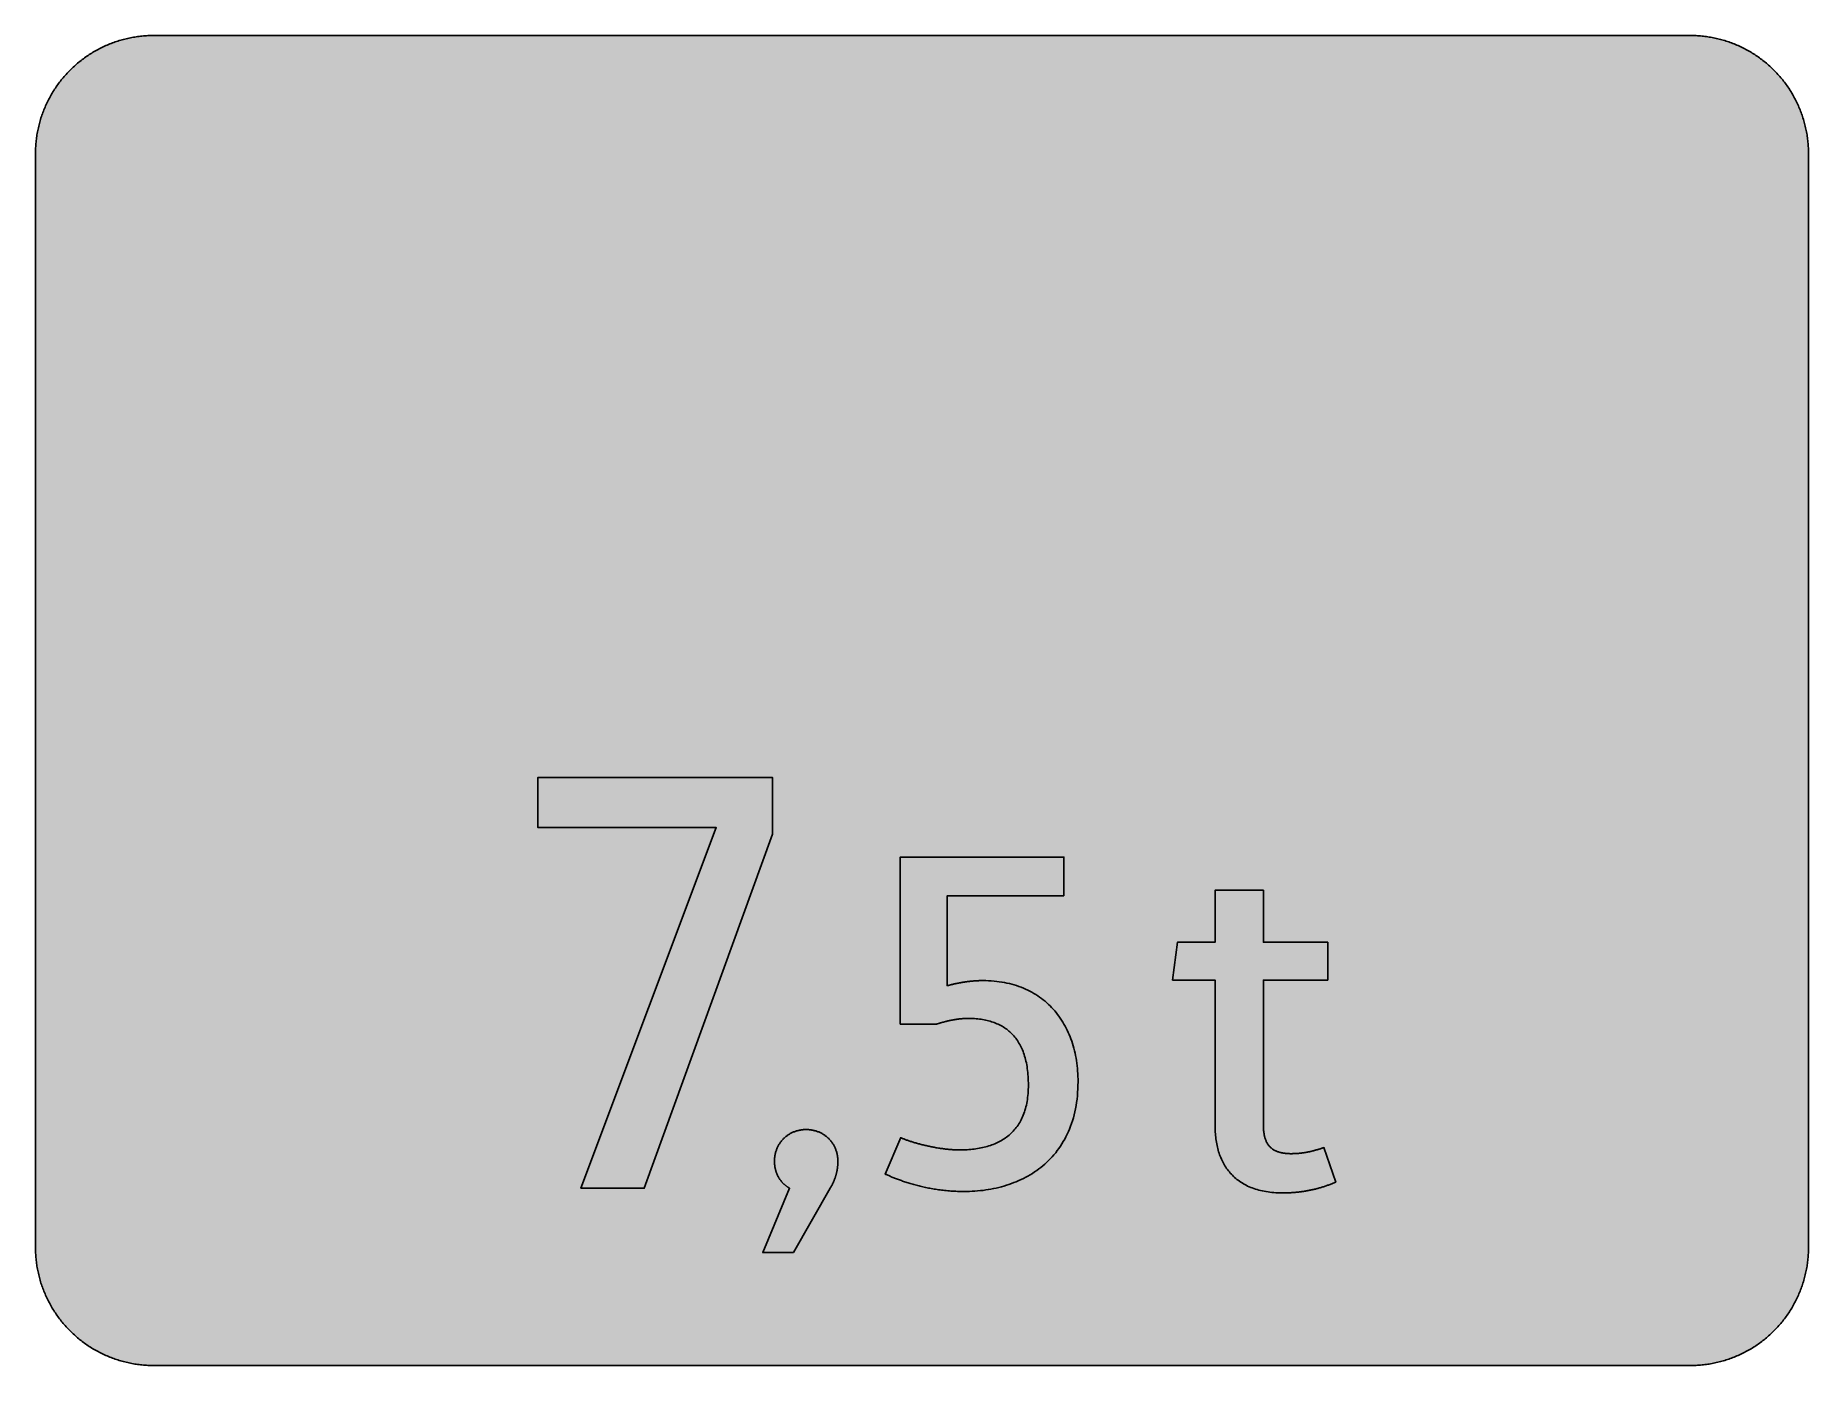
# Model space of a CAD drawing. Header units: millimetres. Extents: x 0 to 212, y 0 to 159.
import ezdxf

# ---------------------------------------------------------------- set-up
doc = ezdxf.new("R2010")
doc.units = ezdxf.units.MM

msp = doc.modelspace()

# ---------------------------------------------------------------- hatches: boundary and pattern name
for color, points in [(254, [(14.1633, 0.0536), (13.9878, 0.0533), (13.8125, 0.0559), (13.6373, 0.061), (13.462, 0.0686), (13.2893, 0.0787), (13.114, 0.0914), (12.9413, 0.1041), (12.7686, 0.1219), (12.5959, 0.1397), (12.4231, 0.16), (12.2504, 0.1829), (12.0777, 0.2057), (11.9075, 0.2337), (11.7373, 0.2616), (11.5672, 0.2921), (11.397, 0.3251), (11.2268, 0.3607), (11.0592, 0.3988), (10.8915, 0.4369), (10.7239, 0.4775), (10.5562, 0.5207), (10.3886, 0.5664), (10.2235, 0.6121), (10.0584, 0.6629), (9.8933, 0.7137), (9.7307, 0.7671), (9.5682, 0.8204), (9.4056, 0.8788), (9.2431, 0.9373), (9.083, 0.9982), (8.923, 1.0617), (8.763, 1.1252), (8.6055, 1.1938), (8.4455, 1.2624), (8.2906, 1.331), (8.1331, 1.4046), (7.9781, 1.4783), (7.8232, 1.5545), (7.6708, 1.6332), (7.5184, 1.7145), (7.366, 1.7958), (7.2161, 1.8796), (7.0663, 1.966), (6.919, 2.0523), (6.7716, 2.1438), (6.6243, 2.2352), (6.4795, 2.3266), (6.3348, 2.4232), (6.19, 2.5197), (6.0477, 2.6187), (5.908, 2.7178), (5.7683, 2.8194), (5.6286, 2.9235), (5.4915, 3.0302), (5.3543, 3.1369), (5.2197, 3.2461), (5.0851, 3.3579), (4.953, 3.4722), (4.8209, 3.5865), (4.6914, 3.7033), (4.5644, 3.8202), (4.4348, 3.9395), (4.3104, 4.0615), (4.1859, 4.1859), (4.0615, 4.3104), (3.9395, 4.4348), (3.8202, 4.5618), (3.7033, 4.6914), (3.5865, 4.8209), (3.4722, 4.953), (3.3579, 5.0851), (3.2487, 5.2197), (3.1369, 5.3543), (3.0302, 5.4915), (2.9235, 5.6286), (2.8194, 5.7683), (2.7178, 5.908), (2.6187, 6.0477), (2.5197, 6.19), (2.4232, 6.3348), (2.3266, 6.477), (2.2352, 6.6243), (2.1438, 6.7691), (2.0523, 6.919), (1.966, 7.0663), (1.8796, 7.2161), (1.7958, 7.366), (1.7145, 7.5184), (1.6332, 7.6708), (1.5545, 7.8232), (1.4783, 7.9781), (1.4046, 8.1331), (1.331, 8.2906), (1.2598, 8.4455), (1.1913, 8.603), (1.1252, 8.763), (1.0592, 8.923), (0.9982, 9.083), (0.9373, 9.2431), (0.8763, 9.4056), (0.8204, 9.5682), (0.7645, 9.7307), (0.7112, 9.8933), (0.6604, 10.0584), (0.6121, 10.2235), (0.5639, 10.3911), (0.5207, 10.5562), (0.4775, 10.7239), (0.4343, 10.8915), (0.3962, 11.0592), (0.3607, 11.2268), (0.3251, 11.397), (0.2921, 11.5672), (0.2616, 11.7373), (0.2311, 11.9075), (0.2057, 12.0802), (0.1803, 12.2504), (0.1575, 12.4231), (0.1372, 12.5959), (0.1194, 12.7686), (0.1041, 12.9413), (0.0889, 13.1166), (0.0787, 13.2893), (0.0686, 13.4645), (0.061, 13.6373), (0.0559, 13.8125), (0.0508, 13.9878), (0.0508, 14.163), (0.0522, 144.6925), (0.0508, 144.8664), (0.0559, 145.0416), (0.061, 145.2169), (0.0686, 145.3896), (0.0787, 145.5649), (0.0889, 145.7376), (0.1041, 145.9128), (0.1194, 146.0856), (0.1372, 146.2583), (0.1575, 146.431), (0.1803, 146.6037), (0.2057, 146.7739), (0.2311, 146.9466), (0.2616, 147.1168), (0.2921, 147.287), (0.3251, 147.4572), (0.3607, 147.6248), (0.3962, 147.795), (0.4343, 147.9626), (0.4775, 148.1303), (0.5207, 148.2979), (0.5639, 148.463), (0.6121, 148.6281), (0.6604, 148.7932), (0.7112, 148.9583), (0.7645, 149.1234), (0.8204, 149.286), (0.8763, 149.4485), (0.9373, 149.6111), (0.9982, 149.7711), (1.0592, 149.9311), (1.1252, 150.0911), (1.1913, 150.2486), (1.2598, 150.4061), (1.331, 150.5636), (1.4046, 150.7185), (1.4783, 150.876), (1.5545, 151.0284), (1.6332, 151.1833), (1.7145, 151.3357), (1.7958, 151.4856), (1.8796, 151.638), (1.966, 151.7879), (2.0523, 151.9352), (2.1438, 152.0825), (2.2352, 152.2298), (2.3266, 152.3746), (2.4232, 152.5194), (2.5197, 152.6616), (2.6187, 152.8039), (2.7178, 152.9461), (2.8194, 153.0858), (2.9235, 153.2255), (3.0302, 153.3627), (3.1369, 153.4973), (3.2487, 153.6344), (3.3579, 153.7665), (3.4722, 153.8986), (3.5865, 154.0307), (3.7033, 154.1602), (3.8202, 154.2898), (3.9395, 154.4168), (4.0615, 154.5438), (4.1859, 154.6682), (4.3104, 154.7901), (4.4348, 154.9121), (4.5644, 155.034), (4.6914, 155.1508), (4.8209, 155.2677), (4.953, 155.382), (5.0851, 155.4937), (5.2197, 155.6055), (5.3543, 155.7147), (5.4915, 155.8239), (5.6286, 155.9281), (5.7683, 156.0322), (5.908, 156.1338), (6.0477, 156.2354), (6.19, 156.3345), (6.3348, 156.431), (6.4795, 156.525), (6.6243, 156.6189), (6.7716, 156.7104), (6.919, 156.7993), (7.0663, 156.8882), (7.2161, 156.9745), (7.366, 157.0584), (7.5184, 157.1396), (7.6708, 157.2209), (7.8232, 157.2971), (7.9781, 157.3733), (8.1331, 157.4495), (8.2906, 157.5206), (8.4455, 157.5918), (8.6055, 157.6603), (8.763, 157.7289), (8.923, 157.7924), (9.083, 157.8559), (9.2431, 157.9169), (9.4056, 157.9753), (9.5682, 158.0337), (9.7307, 158.0871), (9.8933, 158.1404), (10.0584, 158.1912), (10.2235, 158.242), (10.3886, 158.2877), (10.5562, 158.3334), (10.7239, 158.3766), (10.8915, 158.4173), (11.0592, 158.4579), (11.2268, 158.4935), (11.397, 158.529), (11.5672, 158.562), (11.7373, 158.5925), (11.9075, 158.6205), (12.0777, 158.6484), (12.2504, 158.6713), (12.4231, 158.6941), (12.5959, 158.7144), (12.7686, 158.7322), (12.9413, 158.75), (13.114, 158.7627), (13.2893, 158.7754), (13.462, 158.7856), (13.6373, 158.7932), (13.8125, 158.7983), (13.9878, 158.8008), (14.163, 158.8033), (197.6078, 158.8036), (197.7822, 158.8008), (197.9574, 158.7983), (198.1327, 158.7932), (198.3054, 158.7856), (198.4807, 158.7754), (198.6534, 158.7627), (198.8287, 158.75), (199.0014, 158.7322), (199.1741, 158.7144), (199.3468, 158.6941), (199.5195, 158.6713), (199.6897, 158.6484), (199.8624, 158.6205), (200.0326, 158.5925), (200.2028, 158.562), (200.373, 158.529), (200.5432, 158.4935), (200.7108, 158.4579), (200.8784, 158.4173), (201.0461, 158.3766), (201.2137, 158.3334), (201.3788, 158.2877), (201.5465, 158.242), (201.7116, 158.1912), (201.8767, 158.1404), (202.0392, 158.0871), (202.2018, 158.0337), (202.3643, 157.9753), (202.5269, 157.9169), (202.6869, 157.8559), (202.8469, 157.7924), (203.007, 157.7289), (203.167, 157.6603), (203.3245, 157.5918), (203.4794, 157.5206), (203.6369, 157.4495), (203.7918, 157.3733), (203.9468, 157.2971), (204.0992, 157.2209), (204.2516, 157.1396), (204.404, 157.0584), (204.5538, 156.9745), (204.7037, 156.8882), (204.8535, 156.7993), (205.0009, 156.7104), (205.1456, 156.6189), (205.293, 156.525), (205.4352, 156.431), (205.58, 156.3345), (205.7222, 156.2354), (205.8619, 156.1338), (206.0016, 156.0322), (206.1413, 155.9281), (206.2785, 155.8239), (206.4156, 155.7147), (206.5503, 155.6055), (206.6849, 155.4937), (206.817, 155.382), (206.949, 155.2677), (207.0786, 155.1508), (207.2081, 155.034), (207.3351, 154.9121), (207.4596, 154.7901), (207.584, 154.6682), (207.7085, 154.5438), (207.8304, 154.4168), (207.9498, 154.2898), (208.0666, 154.1602), (208.1835, 154.0307), (208.2978, 153.8986), (208.4121, 153.7665), (208.5238, 153.6344), (208.6331, 153.4973), (208.7397, 153.3627), (208.8464, 153.2255), (208.9506, 153.0858), (209.0522, 152.9461), (209.1512, 152.8039), (209.2503, 152.6616), (209.3468, 152.5194), (209.4433, 152.3746), (209.5348, 152.2298), (209.6262, 152.0825), (209.7176, 151.9352), (209.804, 151.7879), (209.8904, 151.638), (209.9742, 151.4856), (210.0555, 151.3357), (210.1367, 151.1833), (210.2155, 151.0284), (210.2917, 150.876), (210.3653, 150.7185), (210.439, 150.5636), (210.5076, 150.4061), (210.5762, 150.2486), (210.6447, 150.0911), (210.7082, 149.9311), (210.7717, 149.7711), (210.8327, 149.6111), (210.8911, 149.4485), (210.9495, 149.286), (211.0029, 149.1234), (211.0562, 148.9583), (211.107, 148.7932), (211.1578, 148.6281), (211.2035, 148.463), (211.2493, 148.2979), (211.2924, 148.1303), (211.3331, 147.9626), (211.3712, 147.795), (211.4093, 147.6248), (211.4448, 147.4572), (211.4779, 147.287), (211.5083, 147.1168), (211.5363, 146.9466), (211.5642, 146.7739), (211.5871, 146.6037), (211.6099, 146.431), (211.6303, 146.2583), (211.648, 146.0856), (211.6658, 145.9128), (211.6785, 145.7376), (211.6912, 145.5649), (211.7014, 145.3896), (211.709, 145.2169), (211.7141, 145.0416), (211.7166, 144.8664), (211.7166, 144.6911), (211.7189, 14.1647), (211.7166, 13.9878), (211.7141, 13.8125), (211.709, 13.6373), (211.7014, 13.4645), (211.6912, 13.2893), (211.6785, 13.1166), (211.6658, 12.9413), (211.648, 12.7686), (211.6303, 12.5959), (211.6099, 12.4231), (211.5871, 12.2504), (211.5642, 12.0802), (211.5363, 11.9075), (211.5083, 11.7373), (211.4779, 11.5672), (211.4448, 11.397), (211.4093, 11.2268), (211.3712, 11.0592), (211.3331, 10.8915), (211.2924, 10.7239), (211.2493, 10.5562), (211.2035, 10.3911), (211.1578, 10.2235), (211.107, 10.0584), (211.0562, 9.8933), (211.0029, 9.7307), (210.9495, 9.5682), (210.8911, 9.4056), (210.8327, 9.2431), (210.7717, 9.083), (210.7082, 8.923), (210.6447, 8.763), (210.5762, 8.603), (210.5076, 8.4455), (210.439, 8.2906), (210.3653, 8.1331), (210.2917, 7.9781), (210.2155, 7.8232), (210.1367, 7.6708), (210.0555, 7.5184), (209.9742, 7.366), (209.8904, 7.2161), (209.804, 7.0663), (209.7176, 6.919), (209.6262, 6.7691), (209.5348, 6.6243), (209.4433, 6.477), (209.3468, 6.3348), (209.2503, 6.19), (209.1512, 6.0477), (209.0522, 5.908), (208.9506, 5.7683), (208.8464, 5.6286), (208.7397, 5.4915), (208.6331, 5.3543), (208.5238, 5.2197), (208.4121, 5.0851), (208.2978, 4.953), (208.1835, 4.8209), (208.0666, 4.6914), (207.9498, 4.5618), (207.8304, 4.4348), (207.7085, 4.3104), (207.584, 4.1859), (207.4596, 4.0615), (207.3351, 3.9395), (207.2081, 3.8202), (207.0786, 3.7033), (206.949, 3.5865), (206.817, 3.4722), (206.6849, 3.3579), (206.5503, 3.2461), (206.4156, 3.1369), (206.2785, 3.0302), (206.1413, 2.9235), (206.0016, 2.8194), (205.8619, 2.7178), (205.7222, 2.6187), (205.58, 2.5197), (205.4352, 2.4232), (205.293, 2.3266), (205.1456, 2.2352), (205.0009, 2.1438), (204.8535, 2.0523), (204.7037, 1.966), (204.5538, 1.8796), (204.404, 1.7958), (204.2516, 1.7145), (204.0992, 1.6332), (203.9468, 1.5545), (203.7918, 1.4783), (203.6369, 1.4046), (203.4794, 1.331), (203.3245, 1.2624), (203.167, 1.1938), (203.007, 1.1252), (202.8469, 1.0617), (202.6869, 0.9982), (202.5269, 0.9373), (202.3643, 0.8788), (202.2018, 0.8204), (202.0392, 0.7671), (201.8767, 0.7137), (201.7116, 0.6629), (201.5465, 0.6121), (201.3788, 0.5664), (201.2137, 0.5207), (201.0461, 0.4775), (200.8784, 0.4369), (200.7108, 0.3988), (200.5432, 0.3607), (200.373, 0.3251), (200.2028, 0.2921), (200.0326, 0.2616), (199.8624, 0.2337), (199.6897, 0.2057), (199.5195, 0.1829), (199.3468, 0.16), (199.1741, 0.1397), (199.0014, 0.1219), (198.8287, 0.1041), (198.6534, 0.0914), (198.4807, 0.0787), (198.3054, 0.0686), (198.1327, 0.061), (197.9574, 0.0559), (197.7822, 0.0533), (197.6069, 0.0533)]), (59, [(88.0346, 63.4817), (88.0346, 70.255), (60.0244, 70.255), (60.0244, 64.2578), (81.3319, 64.2578), (65.1757, 21.2203), (72.7244, 21.2203)]), (59, [(122.8189, 56.1022), (122.8189, 60.7314), (103.2895, 60.7314), (103.2895, 40.8062), (107.6357, 40.8062), (107.7011, 40.8254), (107.7671, 40.8457), (107.8306, 40.8661), (107.8967, 40.8864), (107.9627, 40.9067), (108.0262, 40.9245), (108.0922, 40.9448), (108.1557, 40.9626), (108.2192, 40.9804), (108.2827, 41.0007), (108.3462, 41.0185), (108.4097, 41.0337), (108.4732, 41.0515), (108.5367, 41.0693), (108.5977, 41.0845), (108.6612, 41.0997), (108.7222, 41.1175), (108.7857, 41.1328), (108.8466, 41.148), (108.9076, 41.1607), (108.9685, 41.1759), (109.0295, 41.1886), (109.0905, 41.2039), (109.1514, 41.2166), (109.2098, 41.2293), (109.2708, 41.242), (109.3292, 41.2547), (109.3902, 41.2674), (109.4486, 41.2801), (109.507, 41.2902), (109.5654, 41.3004), (109.6239, 41.3131), (109.6823, 41.3233), (109.7407, 41.3334), (109.7966, 41.3436), (109.855, 41.3512), (109.9109, 41.3614), (109.9693, 41.369), (110.0252, 41.3791), (110.0811, 41.3868), (110.1369, 41.3944), (110.1928, 41.402), (110.2487, 41.4096), (110.3046, 41.4147), (110.3605, 41.4223), (110.4138, 41.4274), (110.4697, 41.4325), (110.523, 41.4401), (110.5764, 41.4452), (110.6322, 41.4503), (110.6856, 41.4528), (110.7389, 41.4579), (110.7923, 41.4604), (110.8456, 41.4655), (110.8964, 41.468), (110.9497, 41.4706), (111.0005, 41.4731), (111.0539, 41.4757), (111.1047, 41.4782), (111.1555, 41.4782), (111.2063, 41.4807), (111.2596, 41.4807), (111.3079, 41.4807), (111.3587, 41.4807), (111.5644, 41.4807), (111.7676, 41.4757), (111.9683, 41.4655), (112.1664, 41.4553), (112.362, 41.4401), (112.555, 41.4198), (112.7455, 41.3995), (112.9335, 41.3741), (113.1189, 41.3436), (113.3018, 41.3106), (113.4821, 41.275), (113.6599, 41.2369), (113.8352, 41.1912), (114.0079, 41.1455), (114.1781, 41.0947), (114.3457, 41.0388), (114.5108, 40.9804), (114.6708, 40.9194), (114.8309, 40.8534), (114.9858, 40.7848), (115.1382, 40.7111), (115.2881, 40.6324), (115.4354, 40.5511), (115.5802, 40.4673), (115.7224, 40.3784), (115.8596, 40.2844), (115.9942, 40.1879), (116.1263, 40.0863), (116.2558, 39.9796), (116.3803, 39.8704), (116.5047, 39.7586), (116.6241, 39.6392), (116.7384, 39.5173), (116.8527, 39.3929), (116.9619, 39.2633), (117.0686, 39.1287), (117.1702, 38.989), (117.2693, 38.8468), (117.3658, 38.6994), (117.4598, 38.547), (117.5487, 38.3896), (117.635, 38.2295), (117.7163, 38.0644), (117.795, 37.8943), (117.8712, 37.7215), (117.9424, 37.5437), (118.0109, 37.3609), (118.0744, 37.1729), (118.1354, 36.9799), (118.1913, 36.7817), (118.2446, 36.5811), (118.2954, 36.3753), (118.3411, 36.1645), (118.3818, 35.9486), (118.4199, 35.7276), (118.4554, 35.5016), (118.4834, 35.273), (118.5113, 35.0368), (118.5342, 34.798), (118.552, 34.5516), (118.5647, 34.3027), (118.5748, 34.0487), (118.5824, 33.7871), (118.585, 33.5229), (118.5824, 33.2613), (118.5748, 33.0048), (118.5621, 32.7533), (118.5443, 32.5069), (118.5215, 32.2656), (118.4961, 32.0294), (118.4631, 31.7957), (118.4275, 31.5697), (118.3869, 31.3487), (118.3411, 31.1328), (118.2903, 30.9194), (118.2345, 30.7137), (118.176, 30.5105), (118.1125, 30.3149), (118.044, 30.1219), (117.9728, 29.9339), (117.8966, 29.751), (117.8154, 29.5707), (117.729, 29.398), (117.6401, 29.2278), (117.5487, 29.0627), (117.4521, 28.9027), (117.3505, 28.7477), (117.2439, 28.5953), (117.1372, 28.448), (117.0229, 28.3058), (116.906, 28.1686), (116.7867, 28.034), (116.6622, 27.9044), (116.5352, 27.7774), (116.4057, 27.6581), (116.271, 27.5387), (116.1313, 27.4269), (115.9916, 27.3177), (115.8469, 27.2136), (115.697, 27.112), (115.5471, 27.0154), (115.3922, 26.9215), (115.2347, 26.8326), (115.0747, 26.7487), (114.9096, 26.6675), (114.742, 26.5913), (114.5718, 26.5176), (114.3991, 26.4465), (114.2238, 26.3804), (114.046, 26.3195), (113.8631, 26.2585), (113.6802, 26.2052), (113.4923, 26.1518), (113.3043, 26.1061), (113.1113, 26.0604), (112.9157, 26.0198), (112.7201, 25.9817), (112.5195, 25.9486), (112.3188, 25.9182), (112.1131, 25.8902), (111.9073, 25.8674), (111.699, 25.847), (111.4857, 25.8293), (111.2723, 25.814), (111.059, 25.8039), (110.8405, 25.7962), (110.6221, 25.7912), (110.4011, 25.7912), (110.2843, 25.7912), (110.1649, 25.7912), (110.048, 25.7962), (109.9287, 25.7988), (109.8067, 25.8039), (109.6874, 25.8089), (109.5654, 25.8166), (109.4435, 25.8242), (109.3216, 25.8343), (109.1997, 25.8445), (109.0752, 25.8547), (108.9533, 25.8674), (108.8288, 25.8801), (108.7044, 25.8928), (108.5799, 25.908), (108.4555, 25.9232), (108.331, 25.941), (108.2065, 25.9563), (108.0821, 25.9766), (107.9602, 25.9944), (107.8357, 26.0147), (107.7112, 26.0325), (107.5868, 26.0553), (107.4623, 26.0756), (107.3404, 26.0985), (107.2185, 26.1214), (107.094, 26.1442), (106.9721, 26.1671), (106.8527, 26.1925), (106.7308, 26.2179), (106.6114, 26.2433), (106.492, 26.2712), (106.3727, 26.2966), (106.2558, 26.3246), (106.139, 26.3525), (106.0221, 26.3804), (105.9078, 26.4084), (105.7935, 26.4363), (105.6792, 26.4668), (105.5675, 26.4947), (105.4557, 26.5252), (105.3465, 26.5557), (105.2373, 26.5862), (105.1306, 26.6167), (105.0265, 26.6471), (104.9223, 26.6802), (104.8182, 26.7106), (104.7166, 26.7437), (104.6175, 26.7741), (104.5185, 26.8072), (104.4219, 26.8376), (104.328, 26.8707), (104.234, 26.9037), (104.1451, 26.9342), (104.0536, 26.9672), (103.9673, 27.0002), (103.8809, 27.0332), (103.7996, 27.0637), (103.7184, 27.0967), (103.6396, 27.1297), (103.5609, 27.1628), (103.4872, 27.1932), (103.4136, 27.2263), (103.345, 27.2567), (101.4829, 22.9122), (101.5619, 22.8727), (101.6457, 22.8346), (101.7321, 22.7965), (101.8184, 22.7584), (101.9099, 22.7178), (102.0039, 22.6771), (102.0978, 22.6365), (102.1969, 22.5933), (102.2985, 22.5527), (102.4001, 22.5095), (102.5042, 22.4688), (102.6135, 22.4257), (102.7227, 22.3825), (102.8344, 22.3393), (102.9487, 22.2961), (103.0656, 22.2504), (103.185, 22.2072), (103.3069, 22.164), (103.4288, 22.1209), (103.5533, 22.0777), (103.6828, 22.0345), (103.8123, 21.9888), (103.9444, 21.9456), (104.0765, 21.9024), (104.2137, 21.8618), (104.3508, 21.8186), (104.4905, 21.7754), (104.6328, 21.7348), (104.7775, 21.6916), (104.9249, 21.651), (105.0722, 21.6103), (105.222, 21.5722), (105.3744, 21.5316), (105.5268, 21.4935), (105.6818, 21.4554), (105.8393, 21.4173), (105.9993, 21.3817), (106.1593, 21.3436), (106.3219, 21.3106), (106.487, 21.275), (106.6546, 21.242), (106.8222, 21.209), (106.9924, 21.1785), (107.1626, 21.148), (107.3353, 21.1201), (107.5106, 21.0922), (107.6858, 21.0642), (107.8636, 21.0388), (108.044, 21.0134), (108.2243, 20.9906), (108.4072, 20.9677), (108.5901, 20.9474), (108.7755, 20.9296), (108.9635, 20.9118), (109.1514, 20.894), (109.3419, 20.8813), (109.5324, 20.8686), (109.7255, 20.8559), (109.9185, 20.8458), (110.1141, 20.8382), (110.3122, 20.8305), (110.5103, 20.828), (110.7084, 20.8229), (110.9091, 20.8229), (111.2342, 20.8255), (111.5593, 20.8356), (111.8819, 20.8483), (112.2045, 20.8686), (112.5271, 20.894), (112.8497, 20.9245), (113.1672, 20.9626), (113.4872, 21.0058), (113.8022, 21.0541), (114.1171, 21.1099), (114.4321, 21.1709), (114.742, 21.2395), (115.0518, 21.3106), (115.3566, 21.3919), (115.6614, 21.4757), (115.9637, 21.5671), (116.2609, 21.6662), (116.5581, 21.7703), (116.8502, 21.8796), (117.1397, 21.9964), (117.4267, 22.1183), (117.7087, 22.2479), (117.9881, 22.3825), (118.2624, 22.5247), (118.5342, 22.6746), (118.8034, 22.8295), (119.065, 22.9921), (119.3241, 23.1597), (119.5781, 23.335), (119.8296, 23.5153), (120.0734, 23.7033), (120.3147, 23.8989), (120.5484, 24.1021), (120.777, 24.3103), (121.0031, 24.5262), (121.2215, 24.7472), (121.4349, 24.9784), (121.6406, 25.2146), (121.8438, 25.4559), (122.0368, 25.7073), (122.2273, 25.9639), (122.4102, 26.228), (122.5855, 26.4998), (122.7557, 26.7792), (122.9182, 27.0662), (123.0732, 27.3583), (123.2205, 27.6581), (123.3627, 27.9679), (123.4948, 28.2829), (123.6218, 28.6055), (123.7412, 28.9357), (123.8504, 29.2735), (123.9545, 29.6189), (124.0485, 29.9695), (124.1349, 30.3301), (124.2111, 30.6984), (124.2797, 31.0744), (124.3406, 31.4579), (124.3914, 31.8465), (124.4346, 32.2453), (124.4676, 32.6517), (124.493, 33.0657), (124.5057, 33.4899), (124.5108, 33.9192), (124.5083, 34.2468), (124.4981, 34.5694), (124.4854, 34.8894), (124.4625, 35.2069), (124.4371, 35.5219), (124.4041, 35.8343), (124.366, 36.1417), (124.3203, 36.4465), (124.2695, 36.7487), (124.2136, 37.0459), (124.1501, 37.3405), (124.0841, 37.6326), (124.0104, 37.9197), (123.9317, 38.2041), (123.8453, 38.4835), (123.7539, 38.7579), (123.6574, 39.0296), (123.5558, 39.2989), (123.4491, 39.563), (123.3348, 39.8221), (123.2154, 40.0761), (123.0909, 40.3276), (122.9614, 40.574), (122.8268, 40.8153), (122.6845, 41.054), (122.5398, 41.2877), (122.3874, 41.5138), (122.2299, 41.7373), (122.0673, 41.9557), (121.8997, 42.1716), (121.727, 42.3799), (121.5492, 42.5831), (121.3637, 42.7812), (121.1758, 42.9743), (120.9802, 43.1622), (120.7821, 43.3451), (120.5763, 43.5229), (120.3655, 43.6931), (120.1522, 43.8607), (119.9312, 44.0207), (119.7051, 44.1757), (119.474, 44.3255), (119.2403, 44.4678), (118.999, 44.6049), (118.7526, 44.737), (118.5037, 44.8615), (118.2472, 44.9809), (117.9881, 45.0952), (117.7214, 45.2018), (117.4521, 45.3009), (117.1753, 45.3949), (116.8959, 45.4812), (116.6114, 45.5625), (116.3218, 45.6362), (116.0272, 45.7048), (115.7275, 45.7657), (115.4252, 45.8191), (115.1153, 45.8673), (114.8029, 45.9054), (114.4829, 45.9384), (114.1603, 45.9638), (113.8352, 45.9816), (113.5024, 45.9943), (113.1672, 45.9969), (113.1011, 45.9969), (113.0376, 45.9969), (112.9741, 45.9969), (112.9106, 45.9943), (112.8446, 45.9943), (112.7785, 45.9918), (112.715, 45.9892), (112.649, 45.9867), (112.583, 45.9842), (112.5169, 45.9816), (112.4509, 45.9765), (112.3823, 45.974), (112.3163, 45.9689), (112.2502, 45.9664), (112.1816, 45.9613), (112.1156, 45.9562), (112.047, 45.9511), (111.9784, 45.9461), (111.9124, 45.9384), (111.8438, 45.9334), (111.7752, 45.9257), (111.7067, 45.9207), (111.6381, 45.913), (111.5695, 45.9054), (111.5009, 45.8978), (111.4323, 45.8902), (111.3638, 45.88), (111.2952, 45.8724), (111.2266, 45.8622), (111.158, 45.8546), (111.0894, 45.8445), (111.0209, 45.8343), (110.9523, 45.8241), (110.8837, 45.814), (110.8151, 45.8038), (110.7465, 45.7937), (110.678, 45.781), (110.6094, 45.7708), (110.5408, 45.7581), (110.4722, 45.7454), (110.4036, 45.7327), (110.3351, 45.7225), (110.2665, 45.7073), (110.1979, 45.6946), (110.1293, 45.6819), (110.0633, 45.6692), (109.9947, 45.654), (109.9287, 45.6387), (109.8601, 45.626), (109.794, 45.6108), (109.7255, 45.5955), (109.6594, 45.5803), (109.5934, 45.5651), (109.5248, 45.5498), (109.4588, 45.532), (109.3927, 45.5168), (109.3292, 45.499), (109.2632, 45.4838), (109.1971, 45.466), (109.1336, 45.4482), (109.0676, 45.4304), (109.0041, 45.4127), (108.9406, 45.3949), (108.8771, 45.3746), (108.8775, 56.1022)]), (59, [(140.8825, 28.5567), (140.8836, 28.3413), (140.8887, 28.1305), (140.8989, 27.9222), (140.9116, 27.7139), (140.9268, 27.5082), (140.9471, 27.305), (140.97, 27.1018), (140.9979, 26.9037), (141.031, 26.7056), (141.0665, 26.5125), (141.1046, 26.3195), (141.1478, 26.129), (141.1935, 25.941), (141.2443, 25.7556), (141.2977, 25.5727), (141.3561, 25.3924), (141.417, 25.2146), (141.4831, 25.0393), (141.5517, 24.8666), (141.6253, 24.6964), (141.7041, 24.5313), (141.7853, 24.3662), (141.8692, 24.2062), (141.9581, 24.0462), (142.052, 23.8912), (142.1486, 23.7388), (142.2502, 23.589), (142.3543, 23.4442), (142.4635, 23.2994), (142.5753, 23.1597), (142.6921, 23.0226), (142.814, 22.8905), (142.9385, 22.7609), (143.068, 22.6339), (143.2027, 22.512), (143.3398, 22.3901), (143.4795, 22.2758), (143.6268, 22.1615), (143.7742, 22.0548), (143.9291, 21.9481), (144.0866, 21.8465), (144.2491, 21.75), (144.4142, 21.656), (144.587, 21.5646), (144.7597, 21.4808), (144.94, 21.397), (145.1229, 21.3208), (145.3109, 21.2446), (145.5014, 21.176), (145.6969, 21.1099), (145.8976, 21.049), (146.1033, 20.9906), (146.3116, 20.9372), (146.525, 20.889), (146.7409, 20.8458), (146.9644, 20.8051), (147.1905, 20.7696), (147.4191, 20.7391), (147.6553, 20.7137), (147.894, 20.6934), (148.1379, 20.6756), (148.3868, 20.6629), (148.6383, 20.6553), (148.8948, 20.6527), (148.9989, 20.6553), (149.1031, 20.6553), (149.2047, 20.6553), (149.3088, 20.6578), (149.4104, 20.6604), (149.512, 20.6654), (149.6162, 20.668), (149.7178, 20.6731), (149.8219, 20.6781), (149.9235, 20.6832), (150.0251, 20.6883), (150.1267, 20.6959), (150.2283, 20.7035), (150.3324, 20.7112), (150.434, 20.7213), (150.5356, 20.7289), (150.6372, 20.7391), (150.7388, 20.7493), (150.8404, 20.762), (150.942, 20.7721), (151.0411, 20.7848), (151.1427, 20.7975), (151.2443, 20.8128), (151.3459, 20.8255), (151.445, 20.8407), (151.5466, 20.8559), (151.6482, 20.8737), (151.7472, 20.8915), (151.8488, 20.9067), (151.9479, 20.9271), (152.0495, 20.9448), (152.1485, 20.9652), (152.2476, 20.9855), (152.3467, 21.0058), (152.4483, 21.0261), (152.5473, 21.049), (152.6464, 21.0718), (152.7454, 21.0947), (152.8445, 21.1201), (152.9436, 21.1455), (153.0426, 21.1709), (153.1417, 21.1963), (153.2382, 21.2242), (153.3373, 21.2522), (153.4363, 21.2801), (153.5328, 21.3081), (153.6319, 21.3385), (153.7284, 21.369), (153.8275, 21.3995), (153.924, 21.4325), (154.0231, 21.463), (154.1196, 21.496), (154.2161, 21.5316), (154.3126, 21.5646), (154.4091, 21.6002), (154.5057, 21.6383), (154.6022, 21.6738), (154.6987, 21.7119), (154.7952, 21.75), (154.8917, 21.7881), (154.9857, 21.8288), (155.0822, 21.8694), (155.1788, 21.91), (155.2727, 21.9532), (153.8633, 26.0735), (153.7945, 26.0477), (153.7259, 26.0248), (153.6573, 26.002), (153.5913, 25.9817), (153.5252, 25.9588), (153.4592, 25.9359), (153.3931, 25.9156), (153.3271, 25.8953), (153.2611, 25.875), (153.1976, 25.8547), (153.1341, 25.8343), (153.0706, 25.8166), (153.0071, 25.7988), (152.9436, 25.7785), (152.8801, 25.7607), (152.8166, 25.7429), (152.7556, 25.7277), (152.6946, 25.7099), (152.6311, 25.6946), (152.5702, 25.6769), (152.5092, 25.6616), (152.4483, 25.6464), (152.3873, 25.6311), (152.3289, 25.6184), (152.2679, 25.6032), (152.207, 25.5905), (152.1485, 25.5753), (152.0876, 25.5626), (152.0292, 25.5499), (151.9707, 25.5397), (151.9098, 25.527), (151.8514, 25.5143), (151.7929, 25.5041), (151.7345, 25.494), (151.6761, 25.4838), (151.6177, 25.4737), (151.5593, 25.4635), (151.5008, 25.4559), (151.4424, 25.4457), (151.384, 25.4381), (151.3256, 25.4305), (151.2672, 25.4203), (151.2087, 25.4152), (151.1503, 25.4076), (151.0919, 25.4), (151.0335, 25.3949), (150.9751, 25.3873), (150.9166, 25.3822), (150.8582, 25.3771), (150.7998, 25.3721), (150.7414, 25.367), (150.683, 25.3644), (150.6245, 25.3594), (150.5661, 25.3568), (150.5077, 25.3517), (150.4467, 25.3492), (150.3883, 25.3467), (150.3299, 25.3441), (150.2689, 25.3441), (150.2105, 25.3416), (150.1496, 25.3416), (150.0886, 25.339), (150.0276, 25.339), (149.9667, 25.339), (149.8498, 25.339), (149.7355, 25.3416), (149.6212, 25.3467), (149.512, 25.3543), (149.4053, 25.3619), (149.2987, 25.3721), (149.1971, 25.3822), (149.0955, 25.3975), (148.9964, 25.4127), (148.9024, 25.4279), (148.8084, 25.4483), (148.717, 25.4686), (148.6281, 25.4914), (148.5417, 25.5143), (148.4579, 25.5397), (148.3766, 25.5676), (148.2954, 25.5956), (148.2192, 25.6286), (148.143, 25.6591), (148.0693, 25.6946), (147.9982, 25.7302), (147.9296, 25.7683), (147.8636, 25.8064), (147.7975, 25.847), (147.7366, 25.8902), (147.6756, 25.9359), (147.6146, 25.9817), (147.5588, 26.0274), (147.5029, 26.0782), (147.4521, 26.129), (147.3987, 26.1798), (147.3505, 26.2357), (147.3022, 26.2915), (147.259, 26.3474), (147.2133, 26.4058), (147.1727, 26.4668), (147.132, 26.5303), (147.0939, 26.5938), (147.0584, 26.6573), (147.0228, 26.7259), (146.9898, 26.7945), (146.9568, 26.863), (146.9263, 26.9342), (146.8984, 27.0078), (146.873, 27.0815), (146.8476, 27.1577), (146.8247, 27.2364), (146.8018, 27.3152), (146.7815, 27.3964), (146.7612, 27.4777), (146.7434, 27.5615), (146.7282, 27.6479), (146.7129, 27.7343), (146.7002, 27.8206), (146.6875, 27.9121), (146.6774, 28.001), (146.6672, 28.0949), (146.6596, 28.1889), (146.6545, 28.2829), (146.6469, 28.3794), (146.6444, 28.4785), (146.6418, 28.5775), (146.6393, 28.6791), (146.6393, 28.7807), (146.6398, 46.0551), (154.3156, 46.0551), (154.3156, 50.571), (146.6398, 50.571), (146.6398, 56.7789), (140.8825, 56.7789), (140.8825, 50.571), (136.3666, 50.571), (135.8015, 46.0551), (140.8825, 46.0551)]), (59, [(88.2756, 24.4366), (88.2752, 24.3408), (88.2777, 24.2494), (88.2828, 24.1579), (88.2879, 24.0665), (88.298, 23.9801), (88.3056, 23.8938), (88.3183, 23.8074), (88.331, 23.7261), (88.3463, 23.6449), (88.3615, 23.5636), (88.3793, 23.4848), (88.3971, 23.4086), (88.4174, 23.3324), (88.4377, 23.2588), (88.4606, 23.1851), (88.486, 23.1165), (88.5088, 23.0454), (88.5368, 22.9768), (88.5622, 22.9108), (88.5901, 22.8448), (88.6206, 22.7813), (88.6485, 22.7203), (88.6816, 22.6593), (88.712, 22.5984), (88.7451, 22.54), (88.7781, 22.4841), (88.8111, 22.4282), (88.8441, 22.3749), (88.8797, 22.3215), (88.9152, 22.2707), (88.9508, 22.2199), (88.9864, 22.1717), (89.0245, 22.1234), (89.06, 22.0777), (89.0981, 22.032), (89.1362, 21.9888), (89.1718, 21.9456), (89.2099, 21.9024), (89.248, 21.8643), (89.2861, 21.8237), (89.3242, 21.7856), (89.3623, 21.75), (89.4004, 21.7145), (89.4359, 21.6814), (89.474, 21.6459), (89.5121, 21.6154), (89.5477, 21.5849), (89.5833, 21.5544), (89.6214, 21.5265), (89.6569, 21.4986), (89.6899, 21.4706), (89.7255, 21.4452), (89.7585, 21.4224), (89.7941, 21.397), (89.8246, 21.3766), (89.8576, 21.3538), (89.8881, 21.3335), (89.9185, 21.3157), (89.949, 21.2954), (89.977, 21.2801), (90.0049, 21.2623), (90.0303, 21.2471), (90.0557, 21.2319), (90.0811, 21.2192), (86.8645, 13.5431), (90.533, 13.5431), (94.9357, 21.2203), (94.9731, 21.2877), (95.0112, 21.3563), (95.0493, 21.4224), (95.0849, 21.4884), (95.1179, 21.5544), (95.1535, 21.6205), (95.184, 21.6865), (95.217, 21.75), (95.2475, 21.8135), (95.2754, 21.877), (95.3059, 21.9405), (95.3313, 22.0015), (95.3592, 22.065), (95.3846, 22.1259), (95.41, 22.1844), (95.4329, 22.2453), (95.4557, 22.3037), (95.4786, 22.3622), (95.4989, 22.4206), (95.5192, 22.479), (95.5396, 22.5349), (95.5573, 22.5908), (95.5751, 22.6466), (95.5929, 22.7025), (95.6081, 22.7584), (95.6234, 22.8117), (95.6386, 22.8651), (95.6539, 22.9184), (95.6666, 22.9692), (95.6793, 23.0226), (95.692, 23.0734), (95.7047, 23.1242), (95.7148, 23.1724), (95.725, 23.2232), (95.7351, 23.2715), (95.7453, 23.3197), (95.7529, 23.368), (95.7605, 23.4137), (95.7682, 23.462), (95.7758, 23.5077), (95.7834, 23.5534), (95.7885, 23.5966), (95.7936, 23.6423), (95.7986, 23.6855), (95.8037, 23.7287), (95.8088, 23.7693), (95.8139, 23.8125), (95.8164, 23.8531), (95.819, 23.8938), (95.8215, 23.9344), (95.824, 23.9751), (95.8266, 24.0132), (95.8291, 24.0513), (95.8317, 24.0894), (95.8342, 24.1275), (95.8342, 24.163), (95.8367, 24.1986), (95.8367, 24.2341), (95.8367, 24.2697), (95.8367, 24.3027), (95.8393, 24.3383), (95.8393, 24.3713), (95.8393, 24.4043), (95.8393, 24.4348), (95.8367, 24.5364), (95.8342, 24.6355), (95.8291, 24.7345), (95.819, 24.831), (95.8088, 24.9276), (95.7961, 25.0241), (95.7809, 25.1206), (95.7631, 25.2146), (95.7453, 25.306), (95.7224, 25.4), (95.6996, 25.4914), (95.6742, 25.5803), (95.6462, 25.6692), (95.6158, 25.7581), (95.5827, 25.8445), (95.5497, 25.9309), (95.5142, 26.0172), (95.4761, 26.101), (95.4354, 26.1823), (95.3922, 26.2636), (95.3491, 26.3423), (95.3033, 26.4211), (95.2576, 26.4998), (95.2068, 26.576), (95.156, 26.6497), (95.1027, 26.7233), (95.0493, 26.7945), (94.9935, 26.8656), (94.935, 26.9342), (94.8766, 27.0002), (94.8157, 27.0662), (94.7522, 27.1323), (94.6887, 27.1932), (94.6226, 27.2542), (94.554, 27.3152), (94.4855, 27.3736), (94.4143, 27.4295), (94.3432, 27.4828), (94.2696, 27.5361), (94.1959, 27.5869), (94.1197, 27.6352), (94.0435, 27.6835), (93.9648, 27.7292), (93.8835, 27.7724), (93.8022, 27.8155), (93.7209, 27.8536), (93.6371, 27.8917), (93.5507, 27.9273), (93.4669, 27.9629), (93.378, 27.9933), (93.2917, 28.0238), (93.2028, 28.0518), (93.1113, 28.0797), (93.0199, 28.1026), (92.9284, 28.1229), (92.8345, 28.1432), (92.7405, 28.161), (92.644, 28.1762), (92.55, 28.1889), (92.4509, 28.1991), (92.3544, 28.2067), (92.2553, 28.2118), (92.1563, 28.2169), (92.0547, 28.2169), (91.9556, 28.2169), (91.8566, 28.2118), (91.7575, 28.2067), (91.661, 28.1991), (91.5619, 28.1889), (91.4679, 28.1762), (91.3714, 28.161), (91.2774, 28.1432), (91.1835, 28.1229), (91.092, 28.1026), (91.0006, 28.0797), (90.9117, 28.0518), (90.8202, 28.0238), (90.7339, 27.9933), (90.645, 27.9629), (90.5612, 27.9273), (90.4748, 27.8917), (90.391, 27.8536), (90.3097, 27.8155), (90.2284, 27.7724), (90.1497, 27.7292), (90.0709, 27.6835), (89.9922, 27.6352), (89.916, 27.5869), (89.8423, 27.5361), (89.7687, 27.4828), (89.6976, 27.4295), (89.6264, 27.3736), (89.5579, 27.3152), (89.4918, 27.2542), (89.4258, 27.1932), (89.3597, 27.1323), (89.2988, 27.0662), (89.2378, 27.0002), (89.1769, 26.9342), (89.121, 26.8656), (89.0626, 26.7945), (89.0092, 26.7233), (88.9559, 26.6497), (88.9051, 26.576), (88.8568, 26.4998), (88.8086, 26.4211), (88.7628, 26.3423), (88.7197, 26.2636), (88.6765, 26.1823), (88.6384, 26.101), (88.6003, 26.0172), (88.5647, 25.9309), (88.5292, 25.8445), (88.4987, 25.7581), (88.4682, 25.6692), (88.4403, 25.5803), (88.4149, 25.4914), (88.3895, 25.4), (88.3691, 25.306), (88.3488, 25.2146), (88.331, 25.1206), (88.3158, 25.0241), (88.3031, 24.9276), (88.2929, 24.831), (88.2853, 24.7345), (88.2802, 24.6355), (88.2752, 24.5364), (88.2752, 24.4348)])]:
    msp.add_hatch(color=color).paths.add_polyline_path(points)
h = msp.add_hatch(color=59)
h.paths.add_polyline_path([(14.1633, 3.5814), (13.8887, 3.5839), (13.6169, 3.5941), (13.3477, 3.6119), (13.081, 3.6347), (12.8143, 3.6652), (12.5501, 3.7008), (12.2885, 3.7465), (12.0294, 3.7948), (11.7729, 3.8506), (11.5164, 3.9141), (11.2649, 3.9827), (11.016, 4.0564), (10.7671, 4.1351), (10.5232, 4.2215), (10.2819, 4.3129), (10.0432, 4.412), (9.8069, 4.5161), (9.5733, 4.6228), (9.3447, 4.7371), (9.1186, 4.8565), (8.8951, 4.9809), (8.6741, 5.113), (8.4582, 5.2476), (8.2448, 5.3873), (8.0366, 5.5321), (7.8308, 5.682), (7.6276, 5.8369), (7.4295, 5.9969), (7.2365, 6.1595), (7.046, 6.3297), (6.8605, 6.5024), (6.6777, 6.6802), (6.5024, 6.8605), (6.3271, 7.046), (6.1595, 7.2365), (5.9969, 7.432), (5.8369, 7.6302), (5.682, 7.8308), (5.5321, 8.0366), (5.3873, 8.2448), (5.2451, 8.4582), (5.1105, 8.6741), (4.9809, 8.8951), (4.8565, 9.1186), (4.7371, 9.3447), (4.6228, 9.5758), (4.5136, 9.8069), (4.4094, 10.0432), (4.3129, 10.2819), (4.2215, 10.5232), (4.1351, 10.7696), (4.0538, 11.016), (3.9802, 11.2649), (3.9116, 11.5189), (3.8506, 11.7729), (3.7948, 12.0294), (3.744, 12.2911), (3.7008, 12.5527), (3.6627, 12.8143), (3.6322, 13.081), (3.6093, 13.3502), (3.5916, 13.6195), (3.5814, 13.8913), (3.5789, 14.163), (3.58, 144.6925), (3.5814, 144.9654), (3.5916, 145.2347), (3.6093, 145.5064), (3.6322, 145.7731), (3.6627, 146.0398), (3.7008, 146.304), (3.744, 146.5656), (3.7948, 146.8247), (3.8506, 147.0812), (3.9116, 147.3352), (3.9802, 147.5892), (4.0538, 147.8382), (4.1351, 148.0845), (4.2215, 148.3309), (4.3129, 148.5722), (4.4094, 148.811), (4.5136, 149.0472), (4.6228, 149.2783), (4.7371, 149.5095), (4.8565, 149.7355), (4.9809, 149.9591), (5.1105, 150.1775), (5.2451, 150.3959), (5.3873, 150.6093), (5.5321, 150.8176), (5.682, 151.0233), (5.8369, 151.224), (5.9969, 151.4221), (6.1595, 151.6177), (6.3271, 151.8056), (6.5024, 151.9936), (6.6777, 152.1739), (6.8605, 152.3517), (7.046, 152.5245), (7.2365, 152.6946), (7.4295, 152.8572), (7.6276, 153.0172), (7.8308, 153.1722), (8.0366, 153.322), (8.2448, 153.4668), (8.4582, 153.6065), (8.6741, 153.7411), (8.8951, 153.8732), (9.1186, 153.9977), (9.3447, 154.117), (9.5733, 154.2313), (9.8069, 154.3406), (10.0432, 154.4422), (10.2819, 154.5412), (10.5232, 154.6327), (10.7671, 154.719), (11.016, 154.7978), (11.2649, 154.874), (11.5164, 154.9425), (11.7729, 155.0035), (12.0294, 155.0594), (12.2885, 155.1102), (12.5501, 155.1534), (12.8143, 155.1889), (13.081, 155.2194), (13.3477, 155.2448), (13.6169, 155.26), (13.8887, 155.2702), (14.163, 155.2753), (197.6078, 155.2758), (197.8787, 155.2702), (198.1505, 155.26), (198.4197, 155.2448), (198.689, 155.2194), (198.9557, 155.1889), (199.2173, 155.1534), (199.4789, 155.1102), (199.7405, 155.0594), (199.9971, 155.0035), (200.2511, 154.9425), (200.5051, 154.874), (200.754, 154.7978), (201.0004, 154.719), (201.2467, 154.6327), (201.488, 154.5412), (201.7268, 154.4422), (201.963, 154.3406), (202.1942, 154.2313), (202.4253, 154.117), (202.6514, 153.9977), (202.8749, 153.8732), (203.0959, 153.7411), (203.3118, 153.6065), (203.5251, 153.4668), (203.7334, 153.322), (203.9391, 153.1722), (204.1398, 153.0172), (204.3379, 152.8572), (204.5335, 152.6946), (204.724, 152.5245), (204.9094, 152.3517), (205.0898, 152.1739), (205.2676, 151.9936), (205.4403, 151.8056), (205.6105, 151.6177), (205.773, 151.4221), (205.933, 151.224), (206.088, 151.0233), (206.2378, 150.8176), (206.3826, 150.6093), (206.5223, 150.3959), (206.6569, 150.1775), (206.789, 149.9591), (206.9135, 149.7355), (207.0329, 149.5095), (207.1472, 149.2783), (207.2538, 149.0472), (207.358, 148.811), (207.457, 148.5722), (207.5485, 148.3309), (207.6348, 148.0845), (207.7136, 147.8382), (207.7872, 147.5892), (207.8558, 147.3352), (207.9193, 147.0812), (207.9752, 146.8247), (208.0235, 146.5656), (208.0692, 146.304), (208.1047, 146.0398), (208.1352, 145.7731), (208.1581, 145.5064), (208.1759, 145.2347), (208.186, 144.9654), (208.1911, 144.6911), (208.1911, 14.1647), (208.186, 13.8913), (208.1759, 13.6195), (208.1581, 13.3502), (208.1352, 13.081), (208.1047, 12.8143), (208.0692, 12.5527), (208.0235, 12.2911), (207.9752, 12.0294), (207.9193, 11.7729), (207.8558, 11.5189), (207.7872, 11.2649), (207.7136, 11.016), (207.6348, 10.7696), (207.5485, 10.5232), (207.457, 10.2819), (207.358, 10.0432), (207.2538, 9.8069), (207.1472, 9.5758), (207.0329, 9.3447), (206.9135, 9.1186), (206.789, 8.8951), (206.6569, 8.6741), (206.5223, 8.4582), (206.3826, 8.2448), (206.2378, 8.0366), (206.088, 7.8308), (205.933, 7.6302), (205.773, 7.432), (205.6105, 7.2365), (205.4403, 7.046), (205.2676, 6.8605), (205.0898, 6.6802), (204.9094, 6.5024), (204.724, 6.3297), (204.5335, 6.1595), (204.3379, 5.9969), (204.1398, 5.8369), (203.9391, 5.682), (203.7334, 5.5321), (203.5251, 5.3873), (203.3118, 5.2476), (203.0959, 5.113), (202.8749, 4.9809), (202.6514, 4.8565), (202.4253, 4.7371), (202.1942, 4.6228), (201.963, 4.5161), (201.7268, 4.412), (201.488, 4.3129), (201.2467, 4.2215), (201.0004, 4.1351), (200.754, 4.0564), (200.5051, 3.9827), (200.2511, 3.9141), (199.9971, 3.8506), (199.7405, 3.7948), (199.4789, 3.7465), (199.2173, 3.7008), (198.9557, 3.6652), (198.689, 3.6347), (198.4197, 3.6119), (198.1505, 3.5941), (197.8787, 3.5839), (197.6069, 3.5789)])
h.paths.add_polyline_path([(14.1633, 8.8731), (14.0259, 8.8748), (13.8887, 8.8798), (13.7541, 8.8875), (13.622, 8.9002), (13.4874, 8.9154), (13.3553, 8.9332), (13.2258, 8.9535), (13.0962, 8.9789), (12.9667, 9.0068), (12.8397, 9.0373), (12.7127, 9.0729), (12.5882, 9.1084), (12.4663, 9.1491), (12.3419, 9.1923), (12.2225, 9.238), (12.1031, 9.2888), (11.9837, 9.3396), (11.8694, 9.3929), (11.7526, 9.4513), (11.6408, 9.5098), (11.5291, 9.5733), (11.4198, 9.6368), (11.3106, 9.7053), (11.2039, 9.7765), (11.0998, 9.8476), (10.9957, 9.9238), (10.8966, 10), (10.7975, 10.0787), (10.6985, 10.1625), (10.6045, 10.2464), (10.5105, 10.3327), (10.4216, 10.4216), (10.3327, 10.5131), (10.2464, 10.6045), (10.16, 10.701), (10.0787, 10.7975), (10, 10.8966), (9.9212, 10.9982), (9.8476, 11.0998), (9.7739, 11.2039), (9.7053, 11.3106), (9.6368, 11.4198), (9.5707, 11.5291), (9.5098, 11.6408), (9.4488, 11.7551), (9.3929, 11.8694), (9.337, 11.9863), (9.2862, 12.1031), (9.238, 12.2225), (9.1923, 12.3444), (9.1491, 12.4663), (9.1084, 12.5908), (9.0703, 12.7152), (9.0373, 12.8397), (9.0068, 12.9692), (8.9789, 13.0962), (8.9535, 13.2258), (8.9306, 13.3579), (8.9129, 13.4899), (8.8976, 13.622), (8.8849, 13.7566), (8.8773, 13.8913), (8.8722, 14.0259), (8.8697, 14.163), (8.8717, 144.6925), (8.8722, 144.8283), (8.8773, 144.9629), (8.8849, 145.0975), (8.8976, 145.2321), (8.9129, 145.3642), (8.9306, 145.4963), (8.9535, 145.6284), (8.9789, 145.7579), (9.0068, 145.8849), (9.0373, 146.0144), (9.0703, 146.1389), (9.1084, 146.2634), (9.1491, 146.3878), (9.1923, 146.5097), (9.238, 146.6317), (9.2862, 146.751), (9.337, 146.8679), (9.3929, 146.9847), (9.4488, 147.099), (9.5098, 147.2133), (9.5707, 147.3251), (9.6368, 147.4343), (9.7053, 147.5435), (9.7739, 147.6502), (9.8476, 147.7543), (9.9212, 147.8559), (10, 147.9575), (10.0787, 148.0566), (10.16, 148.1531), (10.2464, 148.2496), (10.3327, 148.3411), (10.4216, 148.4325), (10.5105, 148.5214), (10.6045, 148.6078), (10.6985, 148.6916), (10.7975, 148.7754), (10.8966, 148.8542), (10.9957, 148.9304), (11.0998, 149.0066), (11.2039, 149.0777), (11.3106, 149.1488), (11.4198, 149.2174), (11.5291, 149.2809), (11.6408, 149.3444), (11.7526, 149.4028), (11.8694, 149.4612), (11.9837, 149.5146), (12.1031, 149.5679), (12.2225, 149.6162), (12.3419, 149.6619), (12.4663, 149.7051), (12.5882, 149.7457), (12.7127, 149.7813), (12.8397, 149.8168), (12.9667, 149.8473), (13.0962, 149.8752), (13.2258, 149.9006), (13.3553, 149.921), (13.4874, 149.9413), (13.622, 149.9565), (13.7541, 149.9667), (13.8887, 149.9768), (14.0259, 149.9819), (14.163, 149.9819), (197.6078, 149.9842), (197.7441, 149.9819), (197.8787, 149.9768), (198.0133, 149.9667), (198.1479, 149.9565), (198.28, 149.9413), (198.4121, 149.921), (198.5442, 149.9006), (198.6737, 149.8752), (198.8007, 149.8473), (198.9303, 149.8168), (199.0547, 149.7813), (199.1792, 149.7457), (199.3036, 149.7051), (199.4256, 149.6619), (199.5475, 149.6162), (199.6669, 149.5679), (199.7837, 149.5146), (199.9005, 149.4612), (200.0148, 149.4028), (200.1291, 149.3444), (200.2409, 149.2809), (200.3501, 149.2174), (200.4593, 149.1488), (200.566, 149.0777), (200.6702, 149.0066), (200.7718, 148.9304), (200.8734, 148.8542), (200.9724, 148.7754), (201.0689, 148.6916), (201.1655, 148.6078), (201.2569, 148.5214), (201.3483, 148.4325), (201.4372, 148.3411), (201.5236, 148.2496), (201.6074, 148.1531), (201.6912, 148.0566), (201.77, 147.9575), (201.8462, 147.8559), (201.9224, 147.7543), (201.9935, 147.6502), (202.0646, 147.5435), (202.1332, 147.4343), (202.1967, 147.3251), (202.2602, 147.2133), (202.3186, 147.099), (202.377, 146.9847), (202.4304, 146.8679), (202.4812, 146.751), (202.532, 146.6317), (202.5777, 146.5097), (202.6209, 146.3878), (202.6615, 146.2634), (202.6971, 146.1389), (202.7326, 146.0144), (202.7631, 145.8849), (202.7911, 145.7579), (202.8165, 145.6284), (202.8368, 145.4963), (202.8546, 145.3642), (202.8698, 145.2321), (202.8825, 145.0975), (202.8901, 144.9629), (202.8952, 144.8283), (202.8977, 144.6911), (202.8994, 14.1647), (202.8952, 14.0259), (202.8901, 13.8913), (202.8825, 13.7566), (202.8698, 13.622), (202.8546, 13.4899), (202.8368, 13.3579), (202.8165, 13.2258), (202.7911, 13.0962), (202.7631, 12.9692), (202.7326, 12.8397), (202.6971, 12.7152), (202.6615, 12.5908), (202.6209, 12.4663), (202.5777, 12.3444), (202.532, 12.2225), (202.4812, 12.1031), (202.4304, 11.9863), (202.377, 11.8694), (202.3186, 11.7551), (202.2602, 11.6408), (202.1967, 11.5291), (202.1332, 11.4198), (202.0646, 11.3106), (201.9935, 11.2039), (201.9224, 11.0998), (201.8462, 10.9982), (201.77, 10.8966), (201.6912, 10.7975), (201.6074, 10.701), (201.5236, 10.6045), (201.4372, 10.5131), (201.3483, 10.4216), (201.2569, 10.3327), (201.1655, 10.2464), (201.0689, 10.1625), (200.9724, 10.0787), (200.8734, 10), (200.7718, 9.9238), (200.6702, 9.8476), (200.566, 9.7765), (200.4593, 9.7053), (200.3501, 9.6368), (200.2409, 9.5733), (200.1291, 9.5098), (200.0148, 9.4513), (199.9005, 9.3929), (199.7837, 9.3396), (199.6669, 9.2888), (199.5475, 9.238), (199.4256, 9.1923), (199.3036, 9.1491), (199.1792, 9.1084), (199.0547, 9.0729), (198.9303, 9.0373), (198.8007, 9.0068), (198.6737, 8.9789), (198.5442, 8.9535), (198.4121, 8.9332), (198.28, 8.9154), (198.1479, 8.9002), (198.0133, 8.8875), (197.8787, 8.8798), (197.7441, 8.8748), (197.6069, 8.8722)], flags=16)
h = msp.add_hatch(color=59)
h.paths.add_polyline_path([(81.7563, 128.3928), (59.7461, 127.0176), (59.6976, 127.0127), (59.6519, 127.0076), (59.6062, 127.0051), (59.5579, 126.9975), (59.5122, 126.9924), (59.4665, 126.9848), (59.4233, 126.9746), (59.3776, 126.967), (59.3319, 126.9568), (59.2887, 126.9467), (59.243, 126.934), (59.1998, 126.9213), (59.1566, 126.9086), (59.1109, 126.8959), (59.0677, 126.8806), (59.0271, 126.8654), (58.9839, 126.8501), (58.9407, 126.8324), (58.9001, 126.8146), (58.8569, 126.7968), (58.8162, 126.7765), (58.7756, 126.7587), (58.735, 126.7384), (58.6969, 126.7155), (58.6562, 126.6952), (58.6181, 126.6723), (58.58, 126.6495), (58.5394, 126.6241), (58.5038, 126.6012), (58.4657, 126.5758), (58.4276, 126.5504), (58.3921, 126.5225), (58.3565, 126.4971), (58.3209, 126.4691), (58.2854, 126.4412), (58.2524, 126.4107), (58.2168, 126.3802), (58.1838, 126.3523), (58.1508, 126.3193), (58.1177, 126.2888), (58.0873, 126.2558), (58.0542, 126.2253), (58.0238, 126.1923), (57.9933, 126.1567), (57.9653, 126.1237), (57.9349, 126.0881), (57.9069, 126.0526), (57.879, 126.017), (57.8536, 125.9815), (57.8256, 125.9434), (57.8002, 125.9053), (57.7748, 125.8672), (57.7494, 125.8291), (57.7266, 125.791), (57.7037, 125.7503), (57.6809, 125.7097), (57.658, 125.6716), (57.6377, 125.6284), (57.6174, 125.5878), (57.597, 125.5471), (57.5767, 125.5039), (57.5589, 125.4608), (57.5412, 125.4176), (57.5259, 125.3744), (51.9232, 110.4343), (51.9024, 110.3782), (51.882, 110.3249), (51.8643, 110.2716), (51.8439, 110.2182), (51.8262, 110.1649), (51.8084, 110.1115), (51.7881, 110.0557), (51.7703, 110.0023), (51.755, 109.949), (51.7373, 109.8931), (51.7195, 109.8398), (51.7042, 109.7839), (51.6865, 109.7305), (51.6712, 109.6747), (51.656, 109.6213), (51.6407, 109.5654), (51.6255, 109.5096), (51.6103, 109.4562), (51.5976, 109.4003), (51.5823, 109.3445), (51.5696, 109.2911), (51.5544, 109.2352), (51.5417, 109.1794), (51.529, 109.1235), (51.5163, 109.0676), (51.5061, 109.0117), (51.4934, 108.9584), (51.4807, 108.9025), (51.4706, 108.8466), (51.4604, 108.7907), (51.4477, 108.7349), (51.4375, 108.679), (51.4274, 108.6231), (51.4198, 108.5672), (51.4096, 108.5088), (51.3994, 108.4529), (51.3918, 108.397), (51.3842, 108.3412), (51.3766, 108.2853), (51.3664, 108.2294), (51.3588, 108.1735), (51.3537, 108.1151), (51.3461, 108.0592), (51.3385, 108.0033), (51.3334, 107.9475), (51.3283, 107.889), (51.3207, 107.8332), (51.3156, 107.7773), (51.3105, 107.7189), (51.308, 107.663), (51.3029, 107.6071), (51.2978, 107.5487), (51.2953, 107.4928), (51.2928, 107.4344), (51.2877, 107.3785), (51.2851, 107.3226), (51.2826, 107.2642), (51.2826, 107.2083), (51.2801, 107.1499), (51.2775, 107.094), (51.2775, 107.0356), (51.2775, 106.9797), (51.275, 106.9213), (51.275, 106.8654), (51.277, 92.8342), (51.2775, 92.7684), (51.2801, 92.7024), (51.2826, 92.6363), (51.2877, 92.5728), (51.2953, 92.5093), (51.3055, 92.4458), (51.3156, 92.3823), (51.3283, 92.3214), (51.341, 92.2579), (51.3563, 92.1969), (51.3715, 92.1385), (51.3893, 92.0775), (51.4096, 92.0191), (51.4299, 91.9582), (51.4528, 91.9023), (51.4756, 91.8439), (51.501, 91.788), (51.5264, 91.7321), (51.5544, 91.6762), (51.5823, 91.6229), (51.6128, 91.567), (51.6433, 91.5162), (51.6763, 91.4629), (51.7093, 91.4121), (51.7449, 91.3613), (51.7804, 91.313), (51.816, 91.2647), (51.8566, 91.2165), (51.8947, 91.1708), (51.9354, 91.125), (51.976, 91.0793), (52.0192, 91.0361), (52.0624, 90.993), (52.1081, 90.9523), (52.1538, 90.9117), (52.1995, 90.871), (52.2478, 90.8329), (52.2961, 90.7974), (52.3443, 90.7593), (52.3951, 90.7263), (52.4459, 90.6932), (52.4993, 90.6602), (52.5501, 90.6272), (52.6034, 90.5993), (52.6593, 90.5688), (52.7152, 90.5434), (52.771, 90.5154), (52.8269, 90.49), (52.8828, 90.4672), (52.9412, 90.4469), (52.9996, 90.424), (53.0606, 90.4062), (53.119, 90.3884), (53.18, 90.3707), (53.2409, 90.3554), (53.3044, 90.3427), (53.3654, 90.33), (53.4289, 90.3199), (53.4924, 90.3122), (53.5559, 90.3046), (53.6194, 90.2995), (53.6854, 90.2945), (53.7489, 90.2919), (53.815, 90.2919), (55.0855, 90.2928), (55.0875, 90.5866), (55.1002, 90.8787), (55.118, 91.1708), (55.1434, 91.4603), (55.1764, 91.7473), (55.2171, 92.0318), (55.2628, 92.3138), (55.3161, 92.5957), (55.3771, 92.8726), (55.4431, 93.1494), (55.5168, 93.4212), (55.5981, 93.6904), (55.6844, 93.9571), (55.7784, 94.2213), (55.8775, 94.4829), (55.9816, 94.742), (56.0934, 94.996), (56.2127, 95.2475), (56.3347, 95.4964), (56.4642, 95.7402), (56.5988, 95.9815), (56.7385, 96.2177), (56.8858, 96.4514), (57.0357, 96.6826), (57.1932, 96.9086), (57.3557, 97.1296), (57.5234, 97.348), (57.6936, 97.5614), (57.8714, 97.7722), (58.0542, 97.978), (58.2397, 98.1786), (58.4327, 98.3742), (58.6283, 98.5672), (58.8289, 98.7527), (59.0347, 98.9355), (59.243, 99.1133), (59.4589, 99.2835), (59.6773, 99.4512), (59.8983, 99.6137), (60.1243, 99.7712), (60.3555, 99.9211), (60.5892, 100.0684), (60.8254, 100.2081), (61.0667, 100.3427), (61.3105, 100.4722), (61.5594, 100.5942), (61.8109, 100.7135), (62.0649, 100.8253), (62.324, 100.9294), (62.5856, 101.0285), (62.8498, 101.1225), (63.1165, 101.2088), (63.3857, 101.2901), (63.6575, 101.3638), (63.9343, 101.4298), (64.2112, 101.4908), (64.4931, 101.5441), (64.7751, 101.5898), (65.0596, 101.6305), (65.3466, 101.6635), (65.6361, 101.6889), (65.9282, 101.7067), (66.2203, 101.7194), (66.515, 101.7219), (66.8096, 101.7194), (67.1043, 101.7067), (67.3938, 101.6889), (67.6834, 101.6635), (67.9704, 101.6305), (68.2549, 101.5898), (68.5394, 101.5441), (68.8188, 101.4908), (69.0956, 101.4298), (69.3725, 101.3638), (69.6443, 101.2901), (69.9135, 101.2088), (70.1802, 101.1225), (70.4444, 101.0285), (70.706, 100.9294), (70.9651, 100.8253), (71.2191, 100.7135), (71.4705, 100.5942), (71.7194, 100.4722), (71.9633, 100.3427), (72.2046, 100.2081), (72.4408, 100.0684), (72.677, 99.9211), (72.9056, 99.7712), (73.1317, 99.6137), (73.3527, 99.4512), (73.5711, 99.2835), (73.7845, 99.1133), (73.9953, 98.9355), (74.201, 98.7527), (74.4017, 98.5672), (74.5973, 98.3742), (74.7878, 98.1786), (74.9757, 97.978), (75.1586, 97.7722), (75.3339, 97.5614), (75.5066, 97.348), (75.6742, 97.1296), (75.8368, 96.9086), (75.9917, 96.6826), (76.1441, 96.4514), (76.2889, 96.2177), (76.4311, 95.9815), (76.5658, 95.7402), (76.6953, 95.4964), (76.8172, 95.2475), (76.9341, 94.996), (77.0458, 94.742), (77.1525, 94.4829), (77.2516, 94.2213), (77.343, 93.9571), (77.4319, 93.6904), (77.5106, 93.4212), (77.5843, 93.1494), (77.6529, 92.8726), (77.7113, 92.5957), (77.7672, 92.3138), (77.8129, 92.0318), (77.8535, 91.7473), (77.8866, 91.4603), (77.912, 91.1708), (77.9297, 90.8787), (77.9399, 90.5866), (77.945, 90.2919), (123.6666, 90.2928), (123.6675, 90.4545), (123.6701, 90.6145), (123.6751, 90.7771), (123.6828, 90.9371), (123.6929, 91.0971), (123.7056, 91.2571), (123.7209, 91.4171), (123.7386, 91.5772), (123.7564, 91.7346), (123.7767, 91.8921), (123.8021, 92.0521), (123.8275, 92.2096), (123.8555, 92.3646), (123.886, 92.522), (123.9164, 92.677), (123.952, 92.8319), (123.9876, 92.9869), (124.0257, 93.1418), (124.0663, 93.2942), (124.1095, 93.4466), (124.1527, 93.599), (124.2009, 93.7489), (124.2492, 93.9013), (124.3, 94.0511), (124.3533, 94.1984), (124.4092, 94.3483), (124.4651, 94.4956), (124.5235, 94.6404), (124.587, 94.7877), (124.648, 94.9325), (124.714, 95.0747), (124.78, 95.217), (124.8512, 95.3592), (124.9223, 95.5015), (124.9934, 95.6412), (125.0696, 95.7809), (125.1458, 95.918), (125.2245, 96.0552), (125.3058, 96.1923), (125.3871, 96.327), (125.4709, 96.459), (125.5573, 96.5937), (125.6462, 96.7232), (125.7351, 96.8553), (125.8291, 96.9823), (125.9205, 97.1118), (126.017, 97.2388), (126.1135, 97.3633), (126.2126, 97.4877), (126.3142, 97.6097), (126.4183, 97.7316), (126.5225, 97.8535), (126.6292, 97.9703), (126.7358, 98.0897), (126.8451, 98.204), (126.9568, 98.3183), (127.0711, 98.4326), (127.1854, 98.5444), (127.3023, 98.6536), (127.4216, 98.7628), (127.541, 98.8695), (127.6629, 98.9762), (127.7849, 99.0803), (127.9119, 99.1819), (81.7563, 99.1842)])
h.paths.add_polyline_path([(72.8666, 111.2488), (72.8666, 123.9488), (60.0329, 123.1466), (60.0075, 123.1443), (59.9846, 123.1417), (59.9618, 123.1392), (59.9389, 123.1367), (59.9161, 123.1316), (59.8932, 123.129), (59.8703, 123.124), (59.8475, 123.1189), (59.8246, 123.1163), (59.8018, 123.1087), (59.7814, 123.1036), (59.7586, 123.0986), (59.7357, 123.0909), (59.7154, 123.0833), (59.6925, 123.0782), (59.6722, 123.0706), (59.6494, 123.0605), (59.629, 123.0528), (59.6087, 123.0452), (59.5884, 123.0351), (59.5681, 123.0249), (59.5478, 123.0147), (59.5274, 123.0046), (59.5071, 122.9944), (59.4868, 122.9843), (59.4665, 122.9716), (59.4487, 122.9614), (59.4284, 122.9487), (59.4106, 122.936), (59.3903, 122.9233), (59.3725, 122.9106), (59.3547, 122.8979), (59.3369, 122.8852), (59.3192, 122.87), (59.3014, 122.8573), (59.2836, 122.842), (59.2684, 122.8268), (59.2506, 122.8115), (59.2328, 122.7963), (59.2176, 122.7811), (59.2023, 122.7658), (59.1871, 122.748), (59.1718, 122.7328), (59.1566, 122.715), (59.1414, 122.6972), (59.1261, 122.6795), (59.1134, 122.6642), (59.0982, 122.6439), (59.0855, 122.6261), (59.0702, 122.6083), (59.0575, 122.5906), (59.0448, 122.5702), (59.0347, 122.5499), (59.022, 122.5321), (59.0093, 122.5118), (58.9991, 122.4915), (58.9864, 122.4712), (58.9763, 122.4509), (58.9661, 122.4305), (58.9559, 122.4102), (58.9483, 122.3874), (58.9382, 122.367), (58.928, 122.3442), (58.9204, 122.3239), (54.6654, 110.9719), (54.6583, 110.9574), (54.6532, 110.9447), (54.6506, 110.9294), (54.6456, 110.9167), (54.6405, 110.904), (54.6379, 110.8888), (54.6329, 110.8761), (54.6278, 110.8608), (54.6252, 110.8481), (54.6227, 110.8354), (54.6176, 110.8202), (54.6151, 110.8075), (54.6125, 110.7923), (54.61, 110.7796), (54.6049, 110.7643), (54.6024, 110.7516), (54.5998, 110.7364), (54.5998, 110.7237), (54.5973, 110.7084), (54.5948, 110.6957), (54.5922, 110.6805), (54.5922, 110.6653), (54.5897, 110.6526), (54.5871, 110.6373), (54.5871, 110.6246), (54.5871, 110.6094), (54.5846, 110.5967), (54.5846, 110.5814), (54.5846, 110.5662), (54.5821, 110.5535), (54.5821, 110.5383), (54.5821, 110.523), (54.5846, 110.49), (54.5846, 110.4595), (54.5871, 110.4265), (54.5897, 110.3935), (54.5922, 110.363), (54.5973, 110.33), (54.6024, 110.2995), (54.61, 110.269), (54.6151, 110.236), (54.6227, 110.2055), (54.6303, 110.1776), (54.6405, 110.1471), (54.6506, 110.1166), (54.6608, 110.0887), (54.671, 110.0582), (54.6837, 110.0303), (54.6964, 110.0023), (54.7091, 109.9744), (54.7218, 109.9464), (54.737, 109.9185), (54.7522, 109.8931), (54.7675, 109.8652), (54.7827, 109.8398), (54.8005, 109.8144), (54.8183, 109.789), (54.8361, 109.7636), (54.8538, 109.7407), (54.8742, 109.7153), (54.8919, 109.6924), (54.9123, 109.6696), (54.9351, 109.6493), (54.9554, 109.6264), (54.9758, 109.6061), (54.9986, 109.5832), (55.0215, 109.5629), (55.0443, 109.5451), (55.0697, 109.5248), (55.0926, 109.507), (55.118, 109.4892), (55.1434, 109.4715), (55.1688, 109.4537), (55.1942, 109.4384), (55.2221, 109.4232), (55.2475, 109.408), (55.2755, 109.3927), (55.3034, 109.38), (55.3314, 109.3673), (55.3593, 109.3546), (55.3872, 109.3419), (55.4177, 109.3318), (55.4457, 109.3216), (55.4761, 109.3114), (55.5066, 109.3038), (55.5371, 109.2937), (55.5676, 109.286), (55.5981, 109.281), (55.6285, 109.2733), (55.659, 109.2683), (55.692, 109.2657), (55.7225, 109.2606), (55.7555, 109.2581), (55.7886, 109.2556), (55.8216, 109.2556), (55.8546, 109.2556), (55.8622, 109.2556), (55.8724, 109.2556), (55.88, 109.2556), (55.8902, 109.2556), (55.9003, 109.2556), (55.9079, 109.2556), (55.9181, 109.2556), (55.9283, 109.2556), (55.9359, 109.2581), (55.946, 109.2581), (55.9562, 109.2581), (55.9638, 109.2606), (55.974, 109.2606), (55.9816, 109.2606), (55.9918, 109.2632), (56.0019, 109.2632)], flags=16)
edge = h.paths.add_edge_path(flags=16)
edge.add_line((75.4063, 90.2928), (75.4024, 90.5205))
edge.add_line((75.4024, 90.5205), (75.3923, 90.7491))
edge.add_line((75.3923, 90.7491), (75.3796, 90.9752))
edge.add_line((75.3796, 90.9752), (75.3593, 91.2012))
edge.add_line((75.3593, 91.2012), (75.3339, 91.4248))
edge.add_line((75.3339, 91.4248), (75.3034, 91.6457))
edge.add_line((75.3034, 91.6457), (75.2653, 91.8642))
edge.add_line((75.2653, 91.8642), (75.2246, 92.0826))
edge.add_line((75.2246, 92.0826), (75.1764, 92.2985))
edge.add_line((75.1764, 92.2985), (75.1256, 92.5144))
edge.add_line((75.1256, 92.5144), (75.0672, 92.7252))
edge.add_line((75.0672, 92.7252), (75.0062, 92.9361))
edge.add_line((75.0062, 92.9361), (74.9376, 93.1418))
edge.add_line((74.9376, 93.1418), (74.8665, 93.3475))
edge.add_line((74.8665, 93.3475), (74.7878, 93.5507))
edge.add_line((74.7878, 93.5507), (74.7065, 93.7514))
edge.add_line((74.7065, 93.7514), (74.6201, 93.9495))
edge.add_line((74.6201, 93.9495), (74.5287, 94.1451))
edge.add_line((74.5287, 94.1451), (74.4322, 94.3381))
edge.add_line((74.4322, 94.3381), (74.3331, 94.5286))
edge.add_line((74.3331, 94.5286), (74.2264, 94.7166))
edge.add_line((74.2264, 94.7166), (74.1172, 94.902))
edge.add_line((74.1172, 94.902), (74.0054, 95.0824))
edge.add_line((74.0054, 95.0824), (73.8861, 95.2627))
edge.add_line((73.8861, 95.2627), (73.7641, 95.438))
edge.add_line((73.7641, 95.438), (73.6397, 95.6107))
edge.add_line((73.6397, 95.6107), (73.5101, 95.7809))
edge.add_line((73.5101, 95.7809), (73.3755, 95.946))
edge.add_line((73.3755, 95.946), (73.2384, 96.1111))
edge.add_line((73.2384, 96.1111), (73.0961, 96.2685))
edge.add_line((73.0961, 96.2685), (72.9513, 96.426))
edge.add_line((72.9513, 96.426), (72.8015, 96.5784))
edge.add_line((72.8015, 96.5784), (72.6491, 96.7283))
edge.add_line((72.6491, 96.7283), (72.4916, 96.8731))
edge.add_line((72.4916, 96.8731), (72.3341, 97.0153))
edge.add_line((72.3341, 97.0153), (72.169, 97.1525))
edge.add_line((72.169, 97.1525), (72.0039, 97.2871))
edge.add_line((72.0039, 97.2871), (71.8337, 97.4166))
edge.add_line((71.8337, 97.4166), (71.661, 97.5411))
edge.add_line((71.661, 97.5411), (71.4858, 97.663))
edge.add_line((71.4858, 97.663), (71.308, 97.7824))
edge.add_line((71.308, 97.7824), (71.1251, 97.8967))
edge.add_line((71.1251, 97.8967), (70.9397, 98.0059))
edge.add_line((70.9397, 98.0059), (70.7517, 98.11))
edge.add_line((70.7517, 98.11), (70.5637, 98.2091))
edge.add_line((70.5637, 98.2091), (70.3707, 98.3056))
edge.add_line((70.3707, 98.3056), (70.1751, 98.3971))
edge.add_line((70.1751, 98.3971), (69.9745, 98.4834))
edge.add_line((69.9745, 98.4834), (69.7763, 98.5672))
edge.add_line((69.7763, 98.5672), (69.5731, 98.6434))
edge.add_line((69.5731, 98.6434), (69.3674, 98.7146))
edge.add_line((69.3674, 98.7146), (69.1591, 98.7831))
edge.add_line((69.1591, 98.7831), (68.9483, 98.8466))
edge.add_line((68.9483, 98.8466), (68.7375, 98.9025))
edge.add_line((68.7375, 98.9025), (68.5241, 98.9559))
edge.add_line((68.5241, 98.9559), (68.3082, 99.0016))
edge.add_line((68.3082, 99.0016), (68.0898, 99.0448))
edge.add_line((68.0898, 99.0448), (67.8688, 99.0803))
edge.add_line((67.8688, 99.0803), (67.6478, 99.1108))
edge.add_line((67.6478, 99.1108), (67.4243, 99.1362))
edge.add_line((67.4243, 99.1362), (67.1982, 99.1565))
edge.add_line((67.1982, 99.1565), (66.9722, 99.1718))
edge.add_line((66.9722, 99.1718), (66.7436, 99.1794))
edge.add_line((66.7436, 99.1794), (66.515, 99.1819))
edge.add_line((66.515, 99.1819), (66.2864, 99.1794))
edge.add_line((66.2864, 99.1794), (66.0578, 99.1718))
edge.add_line((66.0578, 99.1718), (65.8317, 99.1565))
edge.add_line((65.8317, 99.1565), (65.6057, 99.1362))
edge.add_line((65.6057, 99.1362), (65.3821, 99.1108))
edge.add_line((65.3821, 99.1108), (65.1612, 99.0803))
edge.add_line((65.1612, 99.0803), (64.9427, 99.0448))
edge.add_line((64.9427, 99.0448), (64.7243, 99.0016))
edge.add_line((64.7243, 99.0016), (64.5084, 98.9559))
edge.add_line((64.5084, 98.9559), (64.2925, 98.9025))
edge.add_line((64.2925, 98.9025), (64.0817, 98.8466))
edge.add_line((64.0817, 98.8466), (63.8708, 98.7831))
edge.add_line((63.8708, 98.7831), (63.6651, 98.7146))
edge.add_line((63.6651, 98.7146), (63.4594, 98.6434))
edge.add_line((63.4594, 98.6434), (63.2562, 98.5672))
edge.add_line((63.2562, 98.5672), (63.0555, 98.4834))
edge.add_line((63.0555, 98.4834), (62.8574, 98.3971))
edge.add_line((62.8574, 98.3971), (62.6618, 98.3056))
edge.add_line((62.6618, 98.3056), (62.4688, 98.2091))
edge.add_line((62.4688, 98.2091), (62.2783, 98.11))
edge.add_line((62.2783, 98.11), (62.0903, 98.0059))
edge.add_line((62.0903, 98.0059), (61.9049, 97.8967))
edge.add_line((61.9049, 97.8967), (61.7245, 97.7824))
edge.add_line((61.7245, 97.7824), (61.5442, 97.663))
edge.add_line((61.5442, 97.663), (61.3689, 97.5411))
edge.add_line((61.3689, 97.5411), (61.1962, 97.4166))
edge.add_line((61.1962, 97.4166), (61.026, 97.2871))
edge.add_line((61.026, 97.2871), (60.8609, 97.1525))
edge.add_line((60.8609, 97.1525), (60.6984, 97.0153))
edge.add_line((60.6984, 97.0153), (60.5384, 96.8731))
edge.add_line((60.5384, 96.8731), (60.3809, 96.7283))
edge.add_line((60.3809, 96.7283), (60.2285, 96.5784))
edge.add_line((60.2285, 96.5784), (60.0812, 96.426))
edge.add_line((60.0812, 96.426), (59.9338, 96.2685))
edge.add_line((59.9338, 96.2685), (59.7941, 96.1111))
edge.add_line((59.7941, 96.1111), (59.6544, 95.946))
edge.add_line((59.6544, 95.946), (59.5224, 95.7809))
edge.add_line((59.5224, 95.7809), (59.3928, 95.6107))
edge.add_line((59.3928, 95.6107), (59.2658, 95.438))
edge.add_line((59.2658, 95.438), (59.1439, 95.2627))
edge.add_line((59.1439, 95.2627), (59.0271, 95.0824))
edge.add_line((59.0271, 95.0824), (58.9128, 94.902))
edge.add_line((58.9128, 94.902), (58.8035, 94.7166))
edge.add_line((58.8035, 94.7166), (58.6994, 94.5286))
edge.add_line((58.6994, 94.5286), (58.5978, 94.3381))
edge.add_line((58.5978, 94.3381), (58.5013, 94.1451))
edge.add_line((58.5013, 94.1451), (58.4098, 93.9495))
edge.add_line((58.4098, 93.9495), (58.3235, 93.7514))
edge.add_line((58.3235, 93.7514), (58.2422, 93.5507))
edge.add_line((58.2422, 93.5507), (58.166, 93.3475))
edge.add_line((58.166, 93.3475), (58.0923, 93.1418))
edge.add_line((58.0923, 93.1418), (58.0263, 92.9361))
edge.add_line((58.0263, 92.9361), (57.9628, 92.7252))
edge.add_line((57.9628, 92.7252), (57.9044, 92.5144))
edge.add_line((57.9044, 92.5144), (57.8536, 92.2985))
edge.add_line((57.8536, 92.2985), (57.8053, 92.0826))
edge.add_line((57.8053, 92.0826), (57.7647, 91.8642))
edge.add_line((57.7647, 91.8642), (57.7291, 91.6457))
edge.add_line((57.7291, 91.6457), (57.6961, 91.4248))
edge.add_line((57.6961, 91.4248), (57.6707, 91.2012))
edge.add_line((57.6707, 91.2012), (57.6504, 90.9752))
edge.add_line((57.6504, 90.9752), (57.6377, 90.7491))
edge.add_line((57.6377, 90.7491), (57.6275, 90.5205))
edge.add_line((57.6275, 90.5205), (57.625, 90.2919))
edge.add_line((57.625, 90.2919), (57.6275, 90.0633))
edge.add_line((57.6275, 90.0633), (57.6377, 89.8347))
edge.add_line((57.6377, 89.8347), (57.6504, 89.6087))
edge.add_line((57.6504, 89.6087), (57.6707, 89.3826))
edge.add_line((57.6707, 89.3826), (57.6961, 89.1591))
edge.add_line((57.6961, 89.1591), (57.7291, 88.9381))
edge.add_line((57.7291, 88.9381), (57.7647, 88.7171))
edge.add_line((57.7647, 88.7171), (57.8053, 88.5012))
edge.add_line((57.8053, 88.5012), (57.8536, 88.2853))
edge.add_line((57.8536, 88.2853), (57.9044, 88.0694))
edge.add_line((57.9044, 88.0694), (57.9628, 87.8586))
edge.add_line((57.9628, 87.8586), (58.0263, 87.6478))
edge.add_line((58.0263, 87.6478), (58.0923, 87.4395))
edge.add_line((58.0923, 87.4395), (58.166, 87.2363))
edge.add_line((58.166, 87.2363), (58.2422, 87.0331))
edge.add_line((58.2422, 87.0331), (58.3235, 86.8324))
edge.add_line((58.3235, 86.8324), (58.4098, 86.6343))
edge.add_line((58.4098, 86.6343), (58.5013, 86.4387))
edge.add_line((58.5013, 86.4387), (58.5978, 86.2457))
edge.add_line((58.5978, 86.2457), (58.6994, 86.0552))
edge.add_line((58.6994, 86.0552), (58.8035, 85.8672))
edge.add_line((58.8035, 85.8672), (58.9128, 85.6818))
edge.add_line((58.9128, 85.6818), (59.0271, 85.5015))
edge.add_line((59.0271, 85.5015), (59.1439, 85.3211))
edge.add_line((59.1439, 85.3211), (59.2658, 85.1459))
edge.add_line((59.2658, 85.1459), (59.3928, 84.9732))
edge.add_line((59.3928, 84.9732), (59.5224, 84.803))
edge.add_line((59.5224, 84.803), (59.6544, 84.6379))
edge.add_line((59.6544, 84.6379), (59.7941, 84.4753))
edge.add_line((59.7941, 84.4753), (59.9338, 84.3153))
edge.add_line((59.9338, 84.3153), (60.0812, 84.1578))
edge.add_line((60.0812, 84.1578), (60.2285, 84.0054))
edge.add_line((60.2285, 84.0054), (60.3809, 83.8581))
edge.add_line((60.3809, 83.8581), (60.5384, 83.7108))
edge.add_line((60.5384, 83.7108), (60.6984, 83.5711))
edge.add_line((60.6984, 83.5711), (60.8609, 83.4314))
edge.add_line((60.8609, 83.4314), (61.026, 83.2993))
edge.add_line((61.026, 83.2993), (61.1962, 83.1672))
edge.add_line((61.1962, 83.1672), (61.3689, 83.0428))
edge.add_line((61.3689, 83.0428), (61.5442, 82.9208))
edge.add_line((61.5442, 82.9208), (61.7245, 82.8015))
edge.add_line((61.7245, 82.8015), (61.9049, 82.6897))
edge.add_line((61.9049, 82.6897), (62.0903, 82.5805))
edge.add_line((62.0903, 82.5805), (62.2783, 82.4738))
edge.add_line((62.2783, 82.4738), (62.4688, 82.3747))
edge.add_line((62.4688, 82.3747), (62.6618, 82.2782))
edge.add_line((62.6618, 82.2782), (62.8574, 82.1868))
edge.add_line((62.8574, 82.1868), (63.0555, 82.1004))
edge.add_line((63.0555, 82.1004), (63.2562, 82.0191))
edge.add_line((63.2562, 82.0191), (63.4594, 81.9404))
edge.add_line((63.4594, 81.9404), (63.6651, 81.8693))
edge.add_line((63.6651, 81.8693), (63.8708, 81.8007))
edge.add_line((63.8708, 81.8007), (64.0817, 81.7397))
edge.add_line((64.0817, 81.7397), (64.2925, 81.6813))
edge.add_line((64.2925, 81.6813), (64.5084, 81.6305))
edge.add_line((64.5084, 81.6305), (64.7243, 81.5823))
edge.add_line((64.7243, 81.5823), (64.9427, 81.5416))
edge.add_line((64.9427, 81.5416), (65.1612, 81.5035))
edge.add_line((65.1612, 81.5035), (65.3821, 81.473))
edge.add_line((65.3821, 81.473), (65.6057, 81.4476))
edge.add_line((65.6057, 81.4476), (65.8317, 81.4273))
edge.add_line((65.8317, 81.4273), (66.0578, 81.4146))
edge.add_line((66.0578, 81.4146), (66.2864, 81.4045))
edge.add_line((66.2864, 81.4045), (66.515, 81.4019))
edge.add_line((66.515, 81.4019), (66.7436, 81.4045))
edge.add_line((66.7436, 81.4045), (66.9722, 81.4146))
edge.add_line((66.9722, 81.4146), (67.1982, 81.4273))
edge.add_line((67.1982, 81.4273), (67.4243, 81.4476))
edge.add_line((67.4243, 81.4476), (67.6478, 81.473))
edge.add_line((67.6478, 81.473), (67.8688, 81.5035))
edge.add_line((67.8688, 81.5035), (68.0898, 81.5416))
edge.add_line((68.0898, 81.5416), (68.3082, 81.5823))
edge.add_line((68.3082, 81.5823), (68.5241, 81.6305))
edge.add_line((68.5241, 81.6305), (68.7375, 81.6813))
edge.add_line((68.7375, 81.6813), (68.9483, 81.7397))
edge.add_line((68.9483, 81.7397), (69.1591, 81.8007))
edge.add_line((69.1591, 81.8007), (69.3674, 81.8693))
edge.add_line((69.3674, 81.8693), (69.5731, 81.9404))
edge.add_line((69.5731, 81.9404), (69.7763, 82.0191))
edge.add_line((69.7763, 82.0191), (69.9745, 82.1004))
edge.add_line((69.9745, 82.1004), (70.1751, 82.1868))
edge.add_line((70.1751, 82.1868), (70.3707, 82.2782))
edge.add_line((70.3707, 82.2782), (70.5637, 82.3747))
edge.add_line((70.5637, 82.3747), (70.7517, 82.4738))
edge.add_line((70.7517, 82.4738), (70.9397, 82.5805))
edge.add_line((70.9397, 82.5805), (71.1251, 82.6897))
edge.add_line((71.1251, 82.6897), (71.308, 82.8015))
edge.add_line((71.308, 82.8015), (71.4858, 82.9208))
edge.add_line((71.4858, 82.9208), (71.661, 83.0428))
edge.add_line((71.661, 83.0428), (71.8337, 83.1672))
edge.add_line((71.8337, 83.1672), (72.0039, 83.2993))
edge.add_line((72.0039, 83.2993), (72.169, 83.4314))
edge.add_line((72.169, 83.4314), (72.3341, 83.5711))
edge.add_line((72.3341, 83.5711), (72.4916, 83.7108))
edge.add_line((72.4916, 83.7108), (72.6491, 83.8581))
edge.add_line((72.6491, 83.8581), (72.8015, 84.0054))
edge.add_line((72.8015, 84.0054), (72.9513, 84.1578))
edge.add_line((72.9513, 84.1578), (73.0961, 84.3153))
edge.add_line((73.0961, 84.3153), (73.2384, 84.4753))
edge.add_line((73.2384, 84.4753), (73.3755, 84.6379))
edge.add_line((73.3755, 84.6379), (73.5101, 84.803))
edge.add_line((73.5101, 84.803), (73.6397, 84.9732))
edge.add_line((73.6397, 84.9732), (73.7641, 85.1459))
edge.add_line((73.7641, 85.1459), (73.8861, 85.3211))
edge.add_line((73.8861, 85.3211), (74.0054, 85.5015))
edge.add_line((74.0054, 85.5015), (74.1172, 85.6818))
edge.add_line((74.1172, 85.6818), (74.2264, 85.8672))
edge.add_line((74.2264, 85.8672), (74.3331, 86.0552))
edge.add_line((74.3331, 86.0552), (74.4322, 86.2457))
edge.add_line((74.4322, 86.2457), (74.5287, 86.4387))
edge.add_line((74.5287, 86.4387), (74.6201, 86.6343))
edge.add_line((74.6201, 86.6343), (74.7065, 86.8324))
edge.add_line((74.7065, 86.8324), (74.7878, 87.0331))
edge.add_line((74.7878, 87.0331), (74.8665, 87.2363))
edge.add_line((74.8665, 87.2363), (74.9376, 87.4395))
edge.add_line((74.9376, 87.4395), (75.0062, 87.6478))
edge.add_line((75.0062, 87.6478), (75.0672, 87.8586))
edge.add_line((75.0672, 87.8586), (75.1256, 88.0694))
edge.add_line((75.1256, 88.0694), (75.1764, 88.2853))
edge.add_line((75.1764, 88.2853), (75.2246, 88.5012))
edge.add_line((75.2246, 88.5012), (75.2653, 88.7171))
edge.add_line((75.2653, 88.7171), (75.3034, 88.9381))
edge.add_line((75.3034, 88.9381), (75.3339, 89.1591))
edge.add_line((75.3339, 89.1591), (75.3593, 89.3826))
edge.add_line((75.3593, 89.3826), (75.3796, 89.6087))
edge.add_line((75.3796, 89.6087), (75.3923, 89.8347))
edge.add_line((75.3923, 89.8347), (75.4024, 90.0633))
edge.add_line((75.4024, 90.0633), (75.405, 90.2919))
edge = h.paths.add_edge_path(flags=16)
edge.add_line((143.9855, 90.2928), (143.9824, 90.5205))
edge.add_line((143.9824, 90.5205), (143.9723, 90.7491))
edge.add_line((143.9723, 90.7491), (143.9596, 90.9752))
edge.add_line((143.9596, 90.9752), (143.9393, 91.2012))
edge.add_line((143.9393, 91.2012), (143.9139, 91.4248))
edge.add_line((143.9139, 91.4248), (143.8808, 91.6457))
edge.add_line((143.8808, 91.6457), (143.8453, 91.8642))
edge.add_line((143.8453, 91.8642), (143.8046, 92.0826))
edge.add_line((143.8046, 92.0826), (143.7564, 92.2985))
edge.add_line((143.7564, 92.2985), (143.7056, 92.5144))
edge.add_line((143.7056, 92.5144), (143.6472, 92.7252))
edge.add_line((143.6472, 92.7252), (143.5837, 92.9361))
edge.add_line((143.5837, 92.9361), (143.5176, 93.1418))
edge.add_line((143.5176, 93.1418), (143.444, 93.3475))
edge.add_line((143.444, 93.3475), (143.3678, 93.5507))
edge.add_line((143.3678, 93.5507), (143.2865, 93.7514))
edge.add_line((143.2865, 93.7514), (143.2001, 93.9495))
edge.add_line((143.2001, 93.9495), (143.1087, 94.1451))
edge.add_line((143.1087, 94.1451), (143.0122, 94.3381))
edge.add_line((143.0122, 94.3381), (142.9106, 94.5286))
edge.add_line((142.9106, 94.5286), (142.8064, 94.7166))
edge.add_line((142.8064, 94.7166), (142.6972, 94.902))
edge.add_line((142.6972, 94.902), (142.5829, 95.0824))
edge.add_line((142.5829, 95.0824), (142.4661, 95.2627))
edge.add_line((142.4661, 95.2627), (142.3441, 95.438))
edge.add_line((142.3441, 95.438), (142.2171, 95.6107))
edge.add_line((142.2171, 95.6107), (142.0876, 95.7809))
edge.add_line((142.0876, 95.7809), (141.9555, 95.946))
edge.add_line((141.9555, 95.946), (141.8158, 96.1111))
edge.add_line((141.8158, 96.1111), (141.6761, 96.2685))
edge.add_line((141.6761, 96.2685), (141.5288, 96.426))
edge.add_line((141.5288, 96.426), (141.3815, 96.5784))
edge.add_line((141.3815, 96.5784), (141.2291, 96.7283))
edge.add_line((141.2291, 96.7283), (141.0716, 96.8731))
edge.add_line((141.0716, 96.8731), (140.9116, 97.0153))
edge.add_line((140.9116, 97.0153), (140.749, 97.1525))
edge.add_line((140.749, 97.1525), (140.5839, 97.2871))
edge.add_line((140.5839, 97.2871), (140.4137, 97.4166))
edge.add_line((140.4137, 97.4166), (140.241, 97.5411))
edge.add_line((140.241, 97.5411), (140.0658, 97.663))
edge.add_line((140.0658, 97.663), (139.8854, 97.7824))
edge.add_line((139.8854, 97.7824), (139.7051, 97.8967))
edge.add_line((139.7051, 97.8967), (139.5197, 98.0059))
edge.add_line((139.5197, 98.0059), (139.3317, 98.11))
edge.add_line((139.3317, 98.11), (139.1412, 98.2091))
edge.add_line((139.1412, 98.2091), (138.9482, 98.3056))
edge.add_line((138.9482, 98.3056), (138.7526, 98.3971))
edge.add_line((138.7526, 98.3971), (138.5545, 98.4834))
edge.add_line((138.5545, 98.4834), (138.3538, 98.5672))
edge.add_line((138.3538, 98.5672), (138.1506, 98.6434))
edge.add_line((138.1506, 98.6434), (137.9449, 98.7146))
edge.add_line((137.9449, 98.7146), (137.7391, 98.7831))
edge.add_line((137.7391, 98.7831), (137.5283, 98.8466))
edge.add_line((137.5283, 98.8466), (137.3175, 98.9025))
edge.add_line((137.3175, 98.9025), (137.1016, 98.9559))
edge.add_line((137.1016, 98.9559), (136.8857, 99.0016))
edge.add_line((136.8857, 99.0016), (136.6672, 99.0448))
edge.add_line((136.6672, 99.0448), (136.4488, 99.0803))
edge.add_line((136.4488, 99.0803), (136.2278, 99.1108))
edge.add_line((136.2278, 99.1108), (136.0043, 99.1362))
edge.add_line((136.0043, 99.1362), (135.7782, 99.1565))
edge.add_line((135.7782, 99.1565), (135.5522, 99.1718))
edge.add_line((135.5522, 99.1718), (135.3236, 99.1794))
edge.add_line((135.3236, 99.1794), (135.095, 99.1819))
edge.add_line((135.095, 99.1819), (134.8664, 99.1794))
edge.add_line((134.8664, 99.1794), (134.6378, 99.1718))
edge.add_line((134.6378, 99.1718), (134.4117, 99.1565))
edge.add_line((134.4117, 99.1565), (134.1857, 99.1362))
edge.add_line((134.1857, 99.1362), (133.9621, 99.1108))
edge.add_line((133.9621, 99.1108), (133.7412, 99.0803))
edge.add_line((133.7412, 99.0803), (133.5202, 99.0448))
edge.add_line((133.5202, 99.0448), (133.3017, 99.0016))
edge.add_line((133.3017, 99.0016), (133.0858, 98.9559))
edge.add_line((133.0858, 98.9559), (132.8725, 98.9025))
edge.add_line((132.8725, 98.9025), (132.6617, 98.8466))
edge.add_line((132.6617, 98.8466), (132.4508, 98.7831))
edge.add_line((132.4508, 98.7831), (132.2426, 98.7146))
edge.add_line((132.2426, 98.7146), (132.0368, 98.6434))
edge.add_line((132.0368, 98.6434), (131.8336, 98.5672))
edge.add_line((131.8336, 98.5672), (131.6355, 98.4834))
edge.add_line((131.6355, 98.4834), (131.4348, 98.3971))
edge.add_line((131.4348, 98.3971), (131.2393, 98.3056))
edge.add_line((131.2393, 98.3056), (131.0462, 98.2091))
edge.add_line((131.0462, 98.2091), (130.8583, 98.11))
edge.add_line((130.8583, 98.11), (130.6703, 98.0059))
edge.add_line((130.6703, 98.0059), (130.4849, 97.8967))
edge.add_line((130.4849, 97.8967), (130.302, 97.7824))
edge.add_line((130.302, 97.7824), (130.1242, 97.663))
edge.add_line((130.1242, 97.663), (129.9489, 97.5411))
edge.add_line((129.9489, 97.5411), (129.7762, 97.4166))
edge.add_line((129.7762, 97.4166), (129.606, 97.2871))
edge.add_line((129.606, 97.2871), (129.4409, 97.1525))
edge.add_line((129.4409, 97.1525), (129.2758, 97.0153))
edge.add_line((129.2758, 97.0153), (129.1184, 96.8731))
edge.add_line((129.1184, 96.8731), (128.9609, 96.7283))
edge.add_line((128.9609, 96.7283), (128.8085, 96.5784))
edge.add_line((128.8085, 96.5784), (128.6586, 96.426))
edge.add_line((128.6586, 96.426), (128.5138, 96.2685))
edge.add_line((128.5138, 96.2685), (128.3716, 96.1111))
edge.add_line((128.3716, 96.1111), (128.2344, 95.946))
edge.add_line((128.2344, 95.946), (128.0998, 95.7809))
edge.add_line((128.0998, 95.7809), (127.9703, 95.6107))
edge.add_line((127.9703, 95.6107), (127.8458, 95.438))
edge.add_line((127.8458, 95.438), (127.7239, 95.2627))
edge.add_line((127.7239, 95.2627), (127.6045, 95.0824))
edge.add_line((127.6045, 95.0824), (127.4928, 94.902))
edge.add_line((127.4928, 94.902), (127.3835, 94.7166))
edge.add_line((127.3835, 94.7166), (127.2769, 94.5286))
edge.add_line((127.2769, 94.5286), (127.1778, 94.3381))
edge.add_line((127.1778, 94.3381), (127.0813, 94.1451))
edge.add_line((127.0813, 94.1451), (126.9898, 93.9495))
edge.add_line((126.9898, 93.9495), (126.9035, 93.7514))
edge.add_line((126.9035, 93.7514), (126.8222, 93.5507))
edge.add_line((126.8222, 93.5507), (126.7435, 93.3475))
edge.add_line((126.7435, 93.3475), (126.6723, 93.1418))
edge.add_line((126.6723, 93.1418), (126.6038, 92.9361))
edge.add_line((126.6038, 92.9361), (126.5428, 92.7252))
edge.add_line((126.5428, 92.7252), (126.4844, 92.5144))
edge.add_line((126.4844, 92.5144), (126.4336, 92.2985))
edge.add_line((126.4336, 92.2985), (126.3853, 92.0826))
edge.add_line((126.3853, 92.0826), (126.3447, 91.8642))
edge.add_line((126.3447, 91.8642), (126.3066, 91.6457))
edge.add_line((126.3066, 91.6457), (126.2761, 91.4248))
edge.add_line((126.2761, 91.4248), (126.2507, 91.2012))
edge.add_line((126.2507, 91.2012), (126.2304, 90.9752))
edge.add_line((126.2304, 90.9752), (126.2177, 90.7491))
edge.add_line((126.2177, 90.7491), (126.2075, 90.5205))
edge.add_line((126.2075, 90.5205), (126.205, 90.2919))
edge.add_line((126.205, 90.2919), (126.2075, 90.0633))
edge.add_line((126.2075, 90.0633), (126.2177, 89.8347))
edge.add_line((126.2177, 89.8347), (126.2304, 89.6087))
edge.add_line((126.2304, 89.6087), (126.2507, 89.3826))
edge.add_line((126.2507, 89.3826), (126.2761, 89.1591))
edge.add_line((126.2761, 89.1591), (126.3066, 88.9381))
edge.add_line((126.3066, 88.9381), (126.3447, 88.7171))
edge.add_line((126.3447, 88.7171), (126.3853, 88.5012))
edge.add_line((126.3853, 88.5012), (126.4336, 88.2853))
edge.add_line((126.4336, 88.2853), (126.4844, 88.0694))
edge.add_line((126.4844, 88.0694), (126.5428, 87.8586))
edge.add_line((126.5428, 87.8586), (126.6038, 87.6478))
edge.add_line((126.6038, 87.6478), (126.6723, 87.4395))
edge.add_line((126.6723, 87.4395), (126.7435, 87.2363))
edge.add_line((126.7435, 87.2363), (126.8222, 87.0331))
edge.add_line((126.8222, 87.0331), (126.9035, 86.8324))
edge.add_line((126.9035, 86.8324), (126.9898, 86.6343))
edge.add_line((126.9898, 86.6343), (127.0813, 86.4387))
edge.add_line((127.0813, 86.4387), (127.1778, 86.2457))
edge.add_line((127.1778, 86.2457), (127.2769, 86.0552))
edge.add_line((127.2769, 86.0552), (127.3835, 85.8672))
edge.add_line((127.3835, 85.8672), (127.4928, 85.6818))
edge.add_line((127.4928, 85.6818), (127.6045, 85.5015))
edge.add_line((127.6045, 85.5015), (127.7239, 85.3211))
edge.add_line((127.7239, 85.3211), (127.8458, 85.1459))
edge.add_line((127.8458, 85.1459), (127.9703, 84.9732))
edge.add_line((127.9703, 84.9732), (128.0998, 84.803))
edge.add_line((128.0998, 84.803), (128.2344, 84.6379))
edge.add_line((128.2344, 84.6379), (128.3716, 84.4753))
edge.add_line((128.3716, 84.4753), (128.5138, 84.3153))
edge.add_line((128.5138, 84.3153), (128.6586, 84.1578))
edge.add_line((128.6586, 84.1578), (128.8085, 84.0054))
edge.add_line((128.8085, 84.0054), (128.9609, 83.8581))
edge.add_line((128.9609, 83.8581), (129.1184, 83.7108))
edge.add_line((129.1184, 83.7108), (129.2758, 83.5711))
edge.add_line((129.2758, 83.5711), (129.4409, 83.4314))
edge.add_line((129.4409, 83.4314), (129.606, 83.2993))
edge.add_line((129.606, 83.2993), (129.7762, 83.1672))
edge.add_line((129.7762, 83.1672), (129.9489, 83.0428))
edge.add_line((129.9489, 83.0428), (130.1242, 82.9208))
edge.add_line((130.1242, 82.9208), (130.302, 82.8015))
edge.add_line((130.302, 82.8015), (130.4849, 82.6897))
edge.add_line((130.4849, 82.6897), (130.6703, 82.5805))
edge.add_line((130.6703, 82.5805), (130.8583, 82.4738))
edge.add_line((130.8583, 82.4738), (131.0462, 82.3747))
edge.add_line((131.0462, 82.3747), (131.2393, 82.2782))
edge.add_line((131.2393, 82.2782), (131.4348, 82.1868))
edge.add_line((131.4348, 82.1868), (131.6355, 82.1004))
edge.add_line((131.6355, 82.1004), (131.8336, 82.0191))
edge.add_line((131.8336, 82.0191), (132.0368, 81.9404))
edge.add_line((132.0368, 81.9404), (132.2426, 81.8693))
edge.add_line((132.2426, 81.8693), (132.4508, 81.8007))
edge.add_line((132.4508, 81.8007), (132.6617, 81.7397))
edge.add_line((132.6617, 81.7397), (132.8725, 81.6813))
edge.add_line((132.8725, 81.6813), (133.0858, 81.6305))
edge.add_line((133.0858, 81.6305), (133.3017, 81.5823))
edge.add_line((133.3017, 81.5823), (133.5202, 81.5416))
edge.add_line((133.5202, 81.5416), (133.7412, 81.5035))
edge.add_line((133.7412, 81.5035), (133.9621, 81.473))
edge.add_line((133.9621, 81.473), (134.1857, 81.4476))
edge.add_line((134.1857, 81.4476), (134.4117, 81.4273))
edge.add_line((134.4117, 81.4273), (134.6378, 81.4146))
edge.add_line((134.6378, 81.4146), (134.8664, 81.4045))
edge.add_line((134.8664, 81.4045), (135.095, 81.4019))
edge.add_line((135.095, 81.4019), (135.3236, 81.4045))
edge.add_line((135.3236, 81.4045), (135.5522, 81.4146))
edge.add_line((135.5522, 81.4146), (135.7782, 81.4273))
edge.add_line((135.7782, 81.4273), (136.0043, 81.4476))
edge.add_line((136.0043, 81.4476), (136.2278, 81.473))
edge.add_line((136.2278, 81.473), (136.4488, 81.5035))
edge.add_line((136.4488, 81.5035), (136.6672, 81.5416))
edge.add_line((136.6672, 81.5416), (136.8857, 81.5823))
edge.add_line((136.8857, 81.5823), (137.1016, 81.6305))
edge.add_line((137.1016, 81.6305), (137.3175, 81.6813))
edge.add_line((137.3175, 81.6813), (137.5283, 81.7397))
edge.add_line((137.5283, 81.7397), (137.7391, 81.8007))
edge.add_line((137.7391, 81.8007), (137.9449, 81.8693))
edge.add_line((137.9449, 81.8693), (138.1506, 81.9404))
edge.add_line((138.1506, 81.9404), (138.3538, 82.0191))
edge.add_line((138.3538, 82.0191), (138.5545, 82.1004))
edge.add_line((138.5545, 82.1004), (138.7526, 82.1868))
edge.add_line((138.7526, 82.1868), (138.9482, 82.2782))
edge.add_line((138.9482, 82.2782), (139.1412, 82.3747))
edge.add_line((139.1412, 82.3747), (139.3317, 82.4738))
edge.add_line((139.3317, 82.4738), (139.5197, 82.5805))
edge.add_line((139.5197, 82.5805), (139.7051, 82.6897))
edge.add_line((139.7051, 82.6897), (139.8854, 82.8015))
edge.add_line((139.8854, 82.8015), (140.0658, 82.9208))
edge.add_line((140.0658, 82.9208), (140.241, 83.0428))
edge.add_line((140.241, 83.0428), (140.4137, 83.1672))
edge.add_line((140.4137, 83.1672), (140.5839, 83.2993))
edge.add_line((140.5839, 83.2993), (140.749, 83.4314))
edge.add_line((140.749, 83.4314), (140.9116, 83.5711))
edge.add_line((140.9116, 83.5711), (141.0716, 83.7108))
edge.add_line((141.0716, 83.7108), (141.2291, 83.8581))
edge.add_line((141.2291, 83.8581), (141.3815, 84.0054))
edge.add_line((141.3815, 84.0054), (141.5288, 84.1578))
edge.add_line((141.5288, 84.1578), (141.6761, 84.3153))
edge.add_line((141.6761, 84.3153), (141.8158, 84.4753))
edge.add_line((141.8158, 84.4753), (141.9555, 84.6379))
edge.add_line((141.9555, 84.6379), (142.0876, 84.803))
edge.add_line((142.0876, 84.803), (142.2171, 84.9732))
edge.add_line((142.2171, 84.9732), (142.3441, 85.1459))
edge.add_line((142.3441, 85.1459), (142.4661, 85.3211))
edge.add_line((142.4661, 85.3211), (142.5829, 85.5015))
edge.add_line((142.5829, 85.5015), (142.6972, 85.6818))
edge.add_line((142.6972, 85.6818), (142.8064, 85.8672))
edge.add_line((142.8064, 85.8672), (142.9106, 86.0552))
edge.add_line((142.9106, 86.0552), (143.0122, 86.2457))
edge.add_line((143.0122, 86.2457), (143.1087, 86.4387))
edge.add_line((143.1087, 86.4387), (143.2001, 86.6343))
edge.add_line((143.2001, 86.6343), (143.2865, 86.8324))
edge.add_line((143.2865, 86.8324), (143.3678, 87.0331))
edge.add_line((143.3678, 87.0331), (143.444, 87.2363))
edge.add_line((143.444, 87.2363), (143.5176, 87.4395))
edge.add_line((143.5176, 87.4395), (143.5837, 87.6478))
edge.add_line((143.5837, 87.6478), (143.6472, 87.8586))
edge.add_line((143.6472, 87.8586), (143.7056, 88.0694))
edge.add_line((143.7056, 88.0694), (143.7564, 88.2853))
edge.add_line((143.7564, 88.2853), (143.8046, 88.5012))
edge.add_line((143.8046, 88.5012), (143.8453, 88.7171))
edge.add_line((143.8453, 88.7171), (143.8808, 88.9381))
edge.add_line((143.8808, 88.9381), (143.9139, 89.1591))
edge.add_line((143.9139, 89.1591), (143.9393, 89.3826))
edge.add_line((143.9393, 89.3826), (143.9596, 89.6087))
edge.add_line((143.9596, 89.6087), (143.9723, 89.8347))
edge.add_line((143.9723, 89.8347), (143.9824, 90.0633))
edge.add_line((143.9824, 90.0633), (143.985, 90.2919))
h.paths.add_polyline_path([(152.877, 90.2928), (160.4959, 92.8342), (160.4959, 99.1842), (142.2809, 99.1842), (142.4051, 99.0803), (142.527, 98.9762), (142.6489, 98.8695), (142.7709, 98.7628), (142.8877, 98.6536), (143.0045, 98.5444), (143.1188, 98.4326), (143.2331, 98.3183), (143.3449, 98.204), (143.4541, 98.0897), (143.5633, 97.9703), (143.6675, 97.8535), (143.7742, 97.7316), (143.8758, 97.6097), (143.9774, 97.4877), (144.0764, 97.3633), (144.1729, 97.2388), (144.2695, 97.1118), (144.3634, 96.9823), (144.4549, 96.8553), (144.5438, 96.7232), (144.6327, 96.5937), (144.719, 96.459), (144.8029, 96.327), (144.8867, 96.1923), (144.9654, 96.0552), (145.0442, 95.918), (145.1204, 95.7809), (145.1966, 95.6412), (145.2702, 95.5015), (145.3413, 95.3592), (145.4099, 95.217), (145.476, 95.0747), (145.542, 94.9325), (145.6055, 94.7877), (145.6665, 94.6404), (145.7249, 94.4956), (145.7808, 94.3483), (145.8366, 94.1984), (145.89, 94.0511), (145.9408, 93.9013), (145.989, 93.7489), (146.0373, 93.599), (146.0805, 93.4466), (146.1237, 93.2942), (146.1643, 93.1418), (146.2024, 92.9869), (146.2405, 92.8319), (146.2735, 92.677), (146.3065, 92.522), (146.337, 92.3646), (146.365, 92.2096), (146.3904, 92.0521), (146.4132, 91.8921), (146.4335, 91.7346), (146.4539, 91.5772), (146.4691, 91.4171), (146.4843, 91.2571), (146.497, 91.0971), (146.5072, 90.9371), (146.5148, 90.7771), (146.5199, 90.6145), (146.525, 90.4545), (146.525, 90.2919)], flags=16)
h.paths.add_polyline_path([(160.4959, 101.7238), (160.4959, 137.2842), (86.8355, 137.2842), (86.8355, 101.7238)], flags=16)

# ---------------------------------------------------------------- linework, layer by layer
at = {"color": 254}
msp.add_lwpolyline([(14.1633, 0.0536), (13.9878, 0.0533), (13.8125, 0.0559), (13.6373, 0.061), (13.462, 0.0686), (13.2893, 0.0787), (13.114, 0.0914), (12.9413, 0.1041), (12.7686, 0.1219), (12.5959, 0.1397), (12.4231, 0.16), (12.2504, 0.1829), (12.0777, 0.2057), (11.9075, 0.2337), (11.7373, 0.2616), (11.5672, 0.2921), (11.397, 0.3251), (11.2268, 0.3607), (11.0592, 0.3988), (10.8915, 0.4369), (10.7239, 0.4775), (10.5562, 0.5207), (10.3886, 0.5664), (10.2235, 0.6121), (10.0584, 0.6629), (9.8933, 0.7137), (9.7307, 0.7671), (9.5682, 0.8204), (9.4056, 0.8788), (9.2431, 0.9373), (9.083, 0.9982), (8.923, 1.0617), (8.763, 1.1252), (8.6055, 1.1938), (8.4455, 1.2624), (8.2906, 1.331), (8.1331, 1.4046), (7.9781, 1.4783), (7.8232, 1.5545), (7.6708, 1.6332), (7.5184, 1.7145), (7.366, 1.7958), (7.2161, 1.8796), (7.0663, 1.966), (6.919, 2.0523), (6.7716, 2.1438), (6.6243, 2.2352), (6.4795, 2.3266), (6.3348, 2.4232), (6.19, 2.5197), (6.0477, 2.6187), (5.908, 2.7178), (5.7683, 2.8194), (5.6286, 2.9235), (5.4915, 3.0302), (5.3543, 3.1369), (5.2197, 3.2461), (5.0851, 3.3579), (4.953, 3.4722), (4.8209, 3.5865), (4.6914, 3.7033), (4.5644, 3.8202), (4.4348, 3.9395), (4.3104, 4.0615), (4.1859, 4.1859), (4.0615, 4.3104), (3.9395, 4.4348), (3.8202, 4.5618), (3.7033, 4.6914), (3.5865, 4.8209), (3.4722, 4.953), (3.3579, 5.0851), (3.2487, 5.2197), (3.1369, 5.3543), (3.0302, 5.4915), (2.9235, 5.6286), (2.8194, 5.7683), (2.7178, 5.908), (2.6187, 6.0477), (2.5197, 6.19), (2.4232, 6.3348), (2.3266, 6.477), (2.2352, 6.6243), (2.1438, 6.7691), (2.0523, 6.919), (1.966, 7.0663), (1.8796, 7.2161), (1.7958, 7.366), (1.7145, 7.5184), (1.6332, 7.6708), (1.5545, 7.8232), (1.4783, 7.9781), (1.4046, 8.1331), (1.331, 8.2906), (1.2598, 8.4455), (1.1913, 8.603), (1.1252, 8.763), (1.0592, 8.923), (0.9982, 9.083), (0.9373, 9.2431), (0.8763, 9.4056), (0.8204, 9.5682), (0.7645, 9.7307), (0.7112, 9.8933), (0.6604, 10.0584), (0.6121, 10.2235), (0.5639, 10.3911), (0.5207, 10.5562), (0.4775, 10.7239), (0.4343, 10.8915), (0.3962, 11.0592), (0.3607, 11.2268), (0.3251, 11.397), (0.2921, 11.5672), (0.2616, 11.7373), (0.2311, 11.9075), (0.2057, 12.0802), (0.1803, 12.2504), (0.1575, 12.4231), (0.1372, 12.5959), (0.1194, 12.7686), (0.1041, 12.9413), (0.0889, 13.1166), (0.0787, 13.2893), (0.0686, 13.4645), (0.061, 13.6373), (0.0559, 13.8125), (0.0508, 13.9878), (0.0508, 14.163), (0.0522, 144.6925), (0.0508, 144.8664), (0.0559, 145.0416), (0.061, 145.2169), (0.0686, 145.3896), (0.0787, 145.5649), (0.0889, 145.7376), (0.1041, 145.9128), (0.1194, 146.0856), (0.1372, 146.2583), (0.1575, 146.431), (0.1803, 146.6037), (0.2057, 146.7739), (0.2311, 146.9466), (0.2616, 147.1168), (0.2921, 147.287), (0.3251, 147.4572), (0.3607, 147.6248), (0.3962, 147.795), (0.4343, 147.9626), (0.4775, 148.1303), (0.5207, 148.2979), (0.5639, 148.463), (0.6121, 148.6281), (0.6604, 148.7932), (0.7112, 148.9583), (0.7645, 149.1234), (0.8204, 149.286), (0.8763, 149.4485), (0.9373, 149.6111), (0.9982, 149.7711), (1.0592, 149.9311), (1.1252, 150.0911), (1.1913, 150.2486), (1.2598, 150.4061), (1.331, 150.5636), (1.4046, 150.7185), (1.4783, 150.876), (1.5545, 151.0284), (1.6332, 151.1833), (1.7145, 151.3357), (1.7958, 151.4856), (1.8796, 151.638), (1.966, 151.7879), (2.0523, 151.9352), (2.1438, 152.0825), (2.2352, 152.2298), (2.3266, 152.3746), (2.4232, 152.5194), (2.5197, 152.6616), (2.6187, 152.8039), (2.7178, 152.9461), (2.8194, 153.0858), (2.9235, 153.2255), (3.0302, 153.3627), (3.1369, 153.4973), (3.2487, 153.6344), (3.3579, 153.7665), (3.4722, 153.8986), (3.5865, 154.0307), (3.7033, 154.1602), (3.8202, 154.2898), (3.9395, 154.4168), (4.0615, 154.5438), (4.1859, 154.6682), (4.3104, 154.7901), (4.4348, 154.9121), (4.5644, 155.034), (4.6914, 155.1508), (4.8209, 155.2677), (4.953, 155.382), (5.0851, 155.4937), (5.2197, 155.6055), (5.3543, 155.7147), (5.4915, 155.8239), (5.6286, 155.9281), (5.7683, 156.0322), (5.908, 156.1338), (6.0477, 156.2354), (6.19, 156.3345), (6.3348, 156.431), (6.4795, 156.525), (6.6243, 156.6189), (6.7716, 156.7104), (6.919, 156.7993), (7.0663, 156.8882), (7.2161, 156.9745), (7.366, 157.0584), (7.5184, 157.1396), (7.6708, 157.2209), (7.8232, 157.2971), (7.9781, 157.3733), (8.1331, 157.4495), (8.2906, 157.5206), (8.4455, 157.5918), (8.6055, 157.6603), (8.763, 157.7289), (8.923, 157.7924), (9.083, 157.8559), (9.2431, 157.9169), (9.4056, 157.9753), (9.5682, 158.0337), (9.7307, 158.0871), (9.8933, 158.1404), (10.0584, 158.1912), (10.2235, 158.242), (10.3886, 158.2877), (10.5562, 158.3334), (10.7239, 158.3766), (10.8915, 158.4173), (11.0592, 158.4579), (11.2268, 158.4935), (11.397, 158.529), (11.5672, 158.562), (11.7373, 158.5925), (11.9075, 158.6205), (12.0777, 158.6484), (12.2504, 158.6713), (12.4231, 158.6941), (12.5959, 158.7144), (12.7686, 158.7322), (12.9413, 158.75), (13.114, 158.7627), (13.2893, 158.7754), (13.462, 158.7856), (13.6373, 158.7932), (13.8125, 158.7983), (13.9878, 158.8008), (14.163, 158.8033), (197.6078, 158.8036), (197.7822, 158.8008), (197.9574, 158.7983), (198.1327, 158.7932), (198.3054, 158.7856), (198.4807, 158.7754), (198.6534, 158.7627), (198.8287, 158.75), (199.0014, 158.7322), (199.1741, 158.7144), (199.3468, 158.6941), (199.5195, 158.6713), (199.6897, 158.6484), (199.8624, 158.6205), (200.0326, 158.5925), (200.2028, 158.562), (200.373, 158.529), (200.5432, 158.4935), (200.7108, 158.4579), (200.8784, 158.4173), (201.0461, 158.3766), (201.2137, 158.3334), (201.3788, 158.2877), (201.5465, 158.242), (201.7116, 158.1912), (201.8767, 158.1404), (202.0392, 158.0871), (202.2018, 158.0337), (202.3643, 157.9753), (202.5269, 157.9169), (202.6869, 157.8559), (202.8469, 157.7924), (203.007, 157.7289), (203.167, 157.6603), (203.3245, 157.5918), (203.4794, 157.5206), (203.6369, 157.4495), (203.7918, 157.3733), (203.9468, 157.2971), (204.0992, 157.2209), (204.2516, 157.1396), (204.404, 157.0584), (204.5538, 156.9745), (204.7037, 156.8882), (204.8535, 156.7993), (205.0009, 156.7104), (205.1456, 156.6189), (205.293, 156.525), (205.4352, 156.431), (205.58, 156.3345), (205.7222, 156.2354), (205.8619, 156.1338), (206.0016, 156.0322), (206.1413, 155.9281), (206.2785, 155.8239), (206.4156, 155.7147), (206.5503, 155.6055), (206.6849, 155.4937), (206.817, 155.382), (206.949, 155.2677), (207.0786, 155.1508), (207.2081, 155.034), (207.3351, 154.9121), (207.4596, 154.7901), (207.584, 154.6682), (207.7085, 154.5438), (207.8304, 154.4168), (207.9498, 154.2898), (208.0666, 154.1602), (208.1835, 154.0307), (208.2978, 153.8986), (208.4121, 153.7665), (208.5238, 153.6344), (208.6331, 153.4973), (208.7397, 153.3627), (208.8464, 153.2255), (208.9506, 153.0858), (209.0522, 152.9461), (209.1512, 152.8039), (209.2503, 152.6616), (209.3468, 152.5194), (209.4433, 152.3746), (209.5348, 152.2298), (209.6262, 152.0825), (209.7176, 151.9352), (209.804, 151.7879), (209.8904, 151.638), (209.9742, 151.4856), (210.0555, 151.3357), (210.1367, 151.1833), (210.2155, 151.0284), (210.2917, 150.876), (210.3653, 150.7185), (210.439, 150.5636), (210.5076, 150.4061), (210.5762, 150.2486), (210.6447, 150.0911), (210.7082, 149.9311), (210.7717, 149.7711), (210.8327, 149.6111), (210.8911, 149.4485), (210.9495, 149.286), (211.0029, 149.1234), (211.0562, 148.9583), (211.107, 148.7932), (211.1578, 148.6281), (211.2035, 148.463), (211.2493, 148.2979), (211.2924, 148.1303), (211.3331, 147.9626), (211.3712, 147.795), (211.4093, 147.6248), (211.4448, 147.4572), (211.4779, 147.287), (211.5083, 147.1168), (211.5363, 146.9466), (211.5642, 146.7739), (211.5871, 146.6037), (211.6099, 146.431), (211.6303, 146.2583), (211.648, 146.0856), (211.6658, 145.9128), (211.6785, 145.7376), (211.6912, 145.5649), (211.7014, 145.3896), (211.709, 145.2169), (211.7141, 145.0416), (211.7166, 144.8664), (211.7166, 144.6911), (211.7189, 14.1647), (211.7166, 13.9878), (211.7141, 13.8125), (211.709, 13.6373), (211.7014, 13.4645), (211.6912, 13.2893), (211.6785, 13.1166), (211.6658, 12.9413), (211.648, 12.7686), (211.6303, 12.5959), (211.6099, 12.4231), (211.5871, 12.2504), (211.5642, 12.0802), (211.5363, 11.9075), (211.5083, 11.7373), (211.4779, 11.5672), (211.4448, 11.397), (211.4093, 11.2268), (211.3712, 11.0592), (211.3331, 10.8915), (211.2924, 10.7239), (211.2493, 10.5562), (211.2035, 10.3911), (211.1578, 10.2235), (211.107, 10.0584), (211.0562, 9.8933), (211.0029, 9.7307), (210.9495, 9.5682), (210.8911, 9.4056), (210.8327, 9.2431), (210.7717, 9.083), (210.7082, 8.923), (210.6447, 8.763), (210.5762, 8.603), (210.5076, 8.4455), (210.439, 8.2906), (210.3653, 8.1331), (210.2917, 7.9781), (210.2155, 7.8232), (210.1367, 7.6708), (210.0555, 7.5184), (209.9742, 7.366), (209.8904, 7.2161), (209.804, 7.0663), (209.7176, 6.919), (209.6262, 6.7691), (209.5348, 6.6243), (209.4433, 6.477), (209.3468, 6.3348), (209.2503, 6.19), (209.1512, 6.0477), (209.0522, 5.908), (208.9506, 5.7683), (208.8464, 5.6286), (208.7397, 5.4915), (208.6331, 5.3543), (208.5238, 5.2197), (208.4121, 5.0851), (208.2978, 4.953), (208.1835, 4.8209), (208.0666, 4.6914), (207.9498, 4.5618), (207.8304, 4.4348), (207.7085, 4.3104), (207.584, 4.1859), (207.4596, 4.0615), (207.3351, 3.9395), (207.2081, 3.8202), (207.0786, 3.7033), (206.949, 3.5865), (206.817, 3.4722), (206.6849, 3.3579), (206.5503, 3.2461), (206.4156, 3.1369), (206.2785, 3.0302), (206.1413, 2.9235), (206.0016, 2.8194), (205.8619, 2.7178), (205.7222, 2.6187), (205.58, 2.5197), (205.4352, 2.4232), (205.293, 2.3266), (205.1456, 2.2352), (205.0009, 2.1438), (204.8535, 2.0523), (204.7037, 1.966), (204.5538, 1.8796), (204.404, 1.7958), (204.2516, 1.7145), (204.0992, 1.6332), (203.9468, 1.5545), (203.7918, 1.4783), (203.6369, 1.4046), (203.4794, 1.331), (203.3245, 1.2624), (203.167, 1.1938), (203.007, 1.1252), (202.8469, 1.0617), (202.6869, 0.9982), (202.5269, 0.9373), (202.3643, 0.8788), (202.2018, 0.8204), (202.0392, 0.7671), (201.8767, 0.7137), (201.7116, 0.6629), (201.5465, 0.6121), (201.3788, 0.5664), (201.2137, 0.5207), (201.0461, 0.4775), (200.8784, 0.4369), (200.7108, 0.3988), (200.5432, 0.3607), (200.373, 0.3251), (200.2028, 0.2921), (200.0326, 0.2616), (199.8624, 0.2337), (199.6897, 0.2057), (199.5195, 0.1829), (199.3468, 0.16), (199.1741, 0.1397), (199.0014, 0.1219), (198.8287, 0.1041), (198.6534, 0.0914), (198.4807, 0.0787), (198.3054, 0.0686), (198.1327, 0.061), (197.9574, 0.0559), (197.7822, 0.0533), (197.6069, 0.0533), (14.1633, 0.0536)], dxfattribs=at)
at = {"color": 59}
for points in [[(88.0346, 63.4817), (88.0346, 70.255), (60.0244, 70.255), (60.0244, 64.2578), (81.3319, 64.2578), (65.1757, 21.2203), (72.7244, 21.2203), (88.0346, 63.4817)], [(122.8189, 56.1022), (122.8189, 60.7314), (103.2895, 60.7314), (103.2895, 40.8062), (107.6357, 40.8062), (107.7011, 40.8254), (107.7671, 40.8457), (107.8306, 40.8661), (107.8967, 40.8864), (107.9627, 40.9067), (108.0262, 40.9245), (108.0922, 40.9448), (108.1557, 40.9626), (108.2192, 40.9804), (108.2827, 41.0007), (108.3462, 41.0185), (108.4097, 41.0337), (108.4732, 41.0515), (108.5367, 41.0693), (108.5977, 41.0845), (108.6612, 41.0997), (108.7222, 41.1175), (108.7857, 41.1328), (108.8466, 41.148), (108.9076, 41.1607), (108.9685, 41.1759), (109.0295, 41.1886), (109.0905, 41.2039), (109.1514, 41.2166), (109.2098, 41.2293), (109.2708, 41.242), (109.3292, 41.2547), (109.3902, 41.2674), (109.4486, 41.2801), (109.507, 41.2902), (109.5654, 41.3004), (109.6239, 41.3131), (109.6823, 41.3233), (109.7407, 41.3334), (109.7966, 41.3436), (109.855, 41.3512), (109.9109, 41.3614), (109.9693, 41.369), (110.0252, 41.3791), (110.0811, 41.3868), (110.1369, 41.3944), (110.1928, 41.402), (110.2487, 41.4096), (110.3046, 41.4147), (110.3605, 41.4223), (110.4138, 41.4274), (110.4697, 41.4325), (110.523, 41.4401), (110.5764, 41.4452), (110.6322, 41.4503), (110.6856, 41.4528), (110.7389, 41.4579), (110.7923, 41.4604), (110.8456, 41.4655), (110.8964, 41.468), (110.9497, 41.4706), (111.0005, 41.4731), (111.0539, 41.4757), (111.1047, 41.4782), (111.1555, 41.4782), (111.2063, 41.4807), (111.2596, 41.4807), (111.3079, 41.4807), (111.3587, 41.4807), (111.5644, 41.4807), (111.7676, 41.4757), (111.9683, 41.4655), (112.1664, 41.4553), (112.362, 41.4401), (112.555, 41.4198), (112.7455, 41.3995), (112.9335, 41.3741), (113.1189, 41.3436), (113.3018, 41.3106), (113.4821, 41.275), (113.6599, 41.2369), (113.8352, 41.1912), (114.0079, 41.1455), (114.1781, 41.0947), (114.3457, 41.0388), (114.5108, 40.9804), (114.6708, 40.9194), (114.8309, 40.8534), (114.9858, 40.7848), (115.1382, 40.7111), (115.2881, 40.6324), (115.4354, 40.5511), (115.5802, 40.4673), (115.7224, 40.3784), (115.8596, 40.2844), (115.9942, 40.1879), (116.1263, 40.0863), (116.2558, 39.9796), (116.3803, 39.8704), (116.5047, 39.7586), (116.6241, 39.6392), (116.7384, 39.5173), (116.8527, 39.3929), (116.9619, 39.2633), (117.0686, 39.1287), (117.1702, 38.989), (117.2693, 38.8468), (117.3658, 38.6994), (117.4598, 38.547), (117.5487, 38.3896), (117.635, 38.2295), (117.7163, 38.0644), (117.795, 37.8943), (117.8712, 37.7215), (117.9424, 37.5437), (118.0109, 37.3609), (118.0744, 37.1729), (118.1354, 36.9799), (118.1913, 36.7817), (118.2446, 36.5811), (118.2954, 36.3753), (118.3411, 36.1645), (118.3818, 35.9486), (118.4199, 35.7276), (118.4554, 35.5016), (118.4834, 35.273), (118.5113, 35.0368), (118.5342, 34.798), (118.552, 34.5516), (118.5647, 34.3027), (118.5748, 34.0487), (118.5824, 33.7871), (118.585, 33.5229), (118.5824, 33.2613), (118.5748, 33.0048), (118.5621, 32.7533), (118.5443, 32.5069), (118.5215, 32.2656), (118.4961, 32.0294), (118.4631, 31.7957), (118.4275, 31.5697), (118.3869, 31.3487), (118.3411, 31.1328), (118.2903, 30.9194), (118.2345, 30.7137), (118.176, 30.5105), (118.1125, 30.3149), (118.044, 30.1219), (117.9728, 29.9339), (117.8966, 29.751), (117.8154, 29.5707), (117.729, 29.398), (117.6401, 29.2278), (117.5487, 29.0627), (117.4521, 28.9027), (117.3505, 28.7477), (117.2439, 28.5953), (117.1372, 28.448), (117.0229, 28.3058), (116.906, 28.1686), (116.7867, 28.034), (116.6622, 27.9044), (116.5352, 27.7774), (116.4057, 27.6581), (116.271, 27.5387), (116.1313, 27.4269), (115.9916, 27.3177), (115.8469, 27.2136), (115.697, 27.112), (115.5471, 27.0154), (115.3922, 26.9215), (115.2347, 26.8326), (115.0747, 26.7487), (114.9096, 26.6675), (114.742, 26.5913), (114.5718, 26.5176), (114.3991, 26.4465), (114.2238, 26.3804), (114.046, 26.3195), (113.8631, 26.2585), (113.6802, 26.2052), (113.4923, 26.1518), (113.3043, 26.1061), (113.1113, 26.0604), (112.9157, 26.0198), (112.7201, 25.9817), (112.5195, 25.9486), (112.3188, 25.9182), (112.1131, 25.8902), (111.9073, 25.8674), (111.699, 25.847), (111.4857, 25.8293), (111.2723, 25.814), (111.059, 25.8039), (110.8405, 25.7962), (110.6221, 25.7912), (110.4011, 25.7912), (110.2843, 25.7912), (110.1649, 25.7912), (110.048, 25.7962), (109.9287, 25.7988), (109.8067, 25.8039), (109.6874, 25.8089), (109.5654, 25.8166), (109.4435, 25.8242), (109.3216, 25.8343), (109.1997, 25.8445), (109.0752, 25.8547), (108.9533, 25.8674), (108.8288, 25.8801), (108.7044, 25.8928), (108.5799, 25.908), (108.4555, 25.9232), (108.331, 25.941), (108.2065, 25.9563), (108.0821, 25.9766), (107.9602, 25.9944), (107.8357, 26.0147), (107.7112, 26.0325), (107.5868, 26.0553), (107.4623, 26.0756), (107.3404, 26.0985), (107.2185, 26.1214), (107.094, 26.1442), (106.9721, 26.1671), (106.8527, 26.1925), (106.7308, 26.2179), (106.6114, 26.2433), (106.492, 26.2712), (106.3727, 26.2966), (106.2558, 26.3246), (106.139, 26.3525), (106.0221, 26.3804), (105.9078, 26.4084), (105.7935, 26.4363), (105.6792, 26.4668), (105.5675, 26.4947), (105.4557, 26.5252), (105.3465, 26.5557), (105.2373, 26.5862), (105.1306, 26.6167), (105.0265, 26.6471), (104.9223, 26.6802), (104.8182, 26.7106), (104.7166, 26.7437), (104.6175, 26.7741), (104.5185, 26.8072), (104.4219, 26.8376), (104.328, 26.8707), (104.234, 26.9037), (104.1451, 26.9342), (104.0536, 26.9672), (103.9673, 27.0002), (103.8809, 27.0332), (103.7996, 27.0637), (103.7184, 27.0967), (103.6396, 27.1297), (103.5609, 27.1628), (103.4872, 27.1932), (103.4136, 27.2263), (103.345, 27.2567), (101.4829, 22.9122), (101.5619, 22.8727), (101.6457, 22.8346), (101.7321, 22.7965), (101.8184, 22.7584), (101.9099, 22.7178), (102.0039, 22.6771), (102.0978, 22.6365), (102.1969, 22.5933), (102.2985, 22.5527), (102.4001, 22.5095), (102.5042, 22.4688), (102.6135, 22.4257), (102.7227, 22.3825), (102.8344, 22.3393), (102.9487, 22.2961), (103.0656, 22.2504), (103.185, 22.2072), (103.3069, 22.164), (103.4288, 22.1209), (103.5533, 22.0777), (103.6828, 22.0345), (103.8123, 21.9888), (103.9444, 21.9456), (104.0765, 21.9024), (104.2137, 21.8618), (104.3508, 21.8186), (104.4905, 21.7754), (104.6328, 21.7348), (104.7775, 21.6916), (104.9249, 21.651), (105.0722, 21.6103), (105.222, 21.5722), (105.3744, 21.5316), (105.5268, 21.4935), (105.6818, 21.4554), (105.8393, 21.4173), (105.9993, 21.3817), (106.1593, 21.3436), (106.3219, 21.3106), (106.487, 21.275), (106.6546, 21.242), (106.8222, 21.209), (106.9924, 21.1785), (107.1626, 21.148), (107.3353, 21.1201), (107.5106, 21.0922), (107.6858, 21.0642), (107.8636, 21.0388), (108.044, 21.0134), (108.2243, 20.9906), (108.4072, 20.9677), (108.5901, 20.9474), (108.7755, 20.9296), (108.9635, 20.9118), (109.1514, 20.894), (109.3419, 20.8813), (109.5324, 20.8686), (109.7255, 20.8559), (109.9185, 20.8458), (110.1141, 20.8382), (110.3122, 20.8305), (110.5103, 20.828), (110.7084, 20.8229), (110.9091, 20.8229), (111.2342, 20.8255), (111.5593, 20.8356), (111.8819, 20.8483), (112.2045, 20.8686), (112.5271, 20.894), (112.8497, 20.9245), (113.1672, 20.9626), (113.4872, 21.0058), (113.8022, 21.0541), (114.1171, 21.1099), (114.4321, 21.1709), (114.742, 21.2395), (115.0518, 21.3106), (115.3566, 21.3919), (115.6614, 21.4757), (115.9637, 21.5671), (116.2609, 21.6662), (116.5581, 21.7703), (116.8502, 21.8796), (117.1397, 21.9964), (117.4267, 22.1183), (117.7087, 22.2479), (117.9881, 22.3825), (118.2624, 22.5247), (118.5342, 22.6746), (118.8034, 22.8295), (119.065, 22.9921), (119.3241, 23.1597), (119.5781, 23.335), (119.8296, 23.5153), (120.0734, 23.7033), (120.3147, 23.8989), (120.5484, 24.1021), (120.777, 24.3103), (121.0031, 24.5262), (121.2215, 24.7472), (121.4349, 24.9784), (121.6406, 25.2146), (121.8438, 25.4559), (122.0368, 25.7073), (122.2273, 25.9639), (122.4102, 26.228), (122.5855, 26.4998), (122.7557, 26.7792), (122.9182, 27.0662), (123.0732, 27.3583), (123.2205, 27.6581), (123.3627, 27.9679), (123.4948, 28.2829), (123.6218, 28.6055), (123.7412, 28.9357), (123.8504, 29.2735), (123.9545, 29.6189), (124.0485, 29.9695), (124.1349, 30.3301), (124.2111, 30.6984), (124.2797, 31.0744), (124.3406, 31.4579), (124.3914, 31.8465), (124.4346, 32.2453), (124.4676, 32.6517), (124.493, 33.0657), (124.5057, 33.4899), (124.5108, 33.9192), (124.5083, 34.2468), (124.4981, 34.5694), (124.4854, 34.8894), (124.4625, 35.2069), (124.4371, 35.5219), (124.4041, 35.8343), (124.366, 36.1417), (124.3203, 36.4465), (124.2695, 36.7487), (124.2136, 37.0459), (124.1501, 37.3405), (124.0841, 37.6326), (124.0104, 37.9197), (123.9317, 38.2041), (123.8453, 38.4835), (123.7539, 38.7579), (123.6574, 39.0296), (123.5558, 39.2989), (123.4491, 39.563), (123.3348, 39.8221), (123.2154, 40.0761), (123.0909, 40.3276), (122.9614, 40.574), (122.8268, 40.8153), (122.6845, 41.054), (122.5398, 41.2877), (122.3874, 41.5138), (122.2299, 41.7373), (122.0673, 41.9557), (121.8997, 42.1716), (121.727, 42.3799), (121.5492, 42.5831), (121.3637, 42.7812), (121.1758, 42.9743), (120.9802, 43.1622), (120.7821, 43.3451), (120.5763, 43.5229), (120.3655, 43.6931), (120.1522, 43.8607), (119.9312, 44.0207), (119.7051, 44.1757), (119.474, 44.3255), (119.2403, 44.4678), (118.999, 44.6049), (118.7526, 44.737), (118.5037, 44.8615), (118.2472, 44.9809), (117.9881, 45.0952), (117.7214, 45.2018), (117.4521, 45.3009), (117.1753, 45.3949), (116.8959, 45.4812), (116.6114, 45.5625), (116.3218, 45.6362), (116.0272, 45.7048), (115.7275, 45.7657), (115.4252, 45.8191), (115.1153, 45.8673), (114.8029, 45.9054), (114.4829, 45.9384), (114.1603, 45.9638), (113.8352, 45.9816), (113.5024, 45.9943), (113.1672, 45.9969), (113.1011, 45.9969), (113.0376, 45.9969), (112.9741, 45.9969), (112.9106, 45.9943), (112.8446, 45.9943), (112.7785, 45.9918), (112.715, 45.9892), (112.649, 45.9867), (112.583, 45.9842), (112.5169, 45.9816), (112.4509, 45.9765), (112.3823, 45.974), (112.3163, 45.9689), (112.2502, 45.9664), (112.1816, 45.9613), (112.1156, 45.9562), (112.047, 45.9511), (111.9784, 45.9461), (111.9124, 45.9384), (111.8438, 45.9334), (111.7752, 45.9257), (111.7067, 45.9207), (111.6381, 45.913), (111.5695, 45.9054), (111.5009, 45.8978), (111.4323, 45.8902), (111.3638, 45.88), (111.2952, 45.8724), (111.2266, 45.8622), (111.158, 45.8546), (111.0894, 45.8445), (111.0209, 45.8343), (110.9523, 45.8241), (110.8837, 45.814), (110.8151, 45.8038), (110.7465, 45.7937), (110.678, 45.781), (110.6094, 45.7708), (110.5408, 45.7581), (110.4722, 45.7454), (110.4036, 45.7327), (110.3351, 45.7225), (110.2665, 45.7073), (110.1979, 45.6946), (110.1293, 45.6819), (110.0633, 45.6692), (109.9947, 45.654), (109.9287, 45.6387), (109.8601, 45.626), (109.794, 45.6108), (109.7255, 45.5955), (109.6594, 45.5803), (109.5934, 45.5651), (109.5248, 45.5498), (109.4588, 45.532), (109.3927, 45.5168), (109.3292, 45.499), (109.2632, 45.4838), (109.1971, 45.466), (109.1336, 45.4482), (109.0676, 45.4304), (109.0041, 45.4127), (108.9406, 45.3949), (108.8771, 45.3746), (108.8775, 56.1022), (122.8189, 56.1022)], [(140.8825, 28.5567), (140.8836, 28.3413), (140.8887, 28.1305), (140.8989, 27.9222), (140.9116, 27.7139), (140.9268, 27.5082), (140.9471, 27.305), (140.97, 27.1018), (140.9979, 26.9037), (141.031, 26.7056), (141.0665, 26.5125), (141.1046, 26.3195), (141.1478, 26.129), (141.1935, 25.941), (141.2443, 25.7556), (141.2977, 25.5727), (141.3561, 25.3924), (141.417, 25.2146), (141.4831, 25.0393), (141.5517, 24.8666), (141.6253, 24.6964), (141.7041, 24.5313), (141.7853, 24.3662), (141.8692, 24.2062), (141.9581, 24.0462), (142.052, 23.8912), (142.1486, 23.7388), (142.2502, 23.589), (142.3543, 23.4442), (142.4635, 23.2994), (142.5753, 23.1597), (142.6921, 23.0226), (142.814, 22.8905), (142.9385, 22.7609), (143.068, 22.6339), (143.2027, 22.512), (143.3398, 22.3901), (143.4795, 22.2758), (143.6268, 22.1615), (143.7742, 22.0548), (143.9291, 21.9481), (144.0866, 21.8465), (144.2491, 21.75), (144.4142, 21.656), (144.587, 21.5646), (144.7597, 21.4808), (144.94, 21.397), (145.1229, 21.3208), (145.3109, 21.2446), (145.5014, 21.176), (145.6969, 21.1099), (145.8976, 21.049), (146.1033, 20.9906), (146.3116, 20.9372), (146.525, 20.889), (146.7409, 20.8458), (146.9644, 20.8051), (147.1905, 20.7696), (147.4191, 20.7391), (147.6553, 20.7137), (147.894, 20.6934), (148.1379, 20.6756), (148.3868, 20.6629), (148.6383, 20.6553), (148.8948, 20.6527), (148.9989, 20.6553), (149.1031, 20.6553), (149.2047, 20.6553), (149.3088, 20.6578), (149.4104, 20.6604), (149.512, 20.6654), (149.6162, 20.668), (149.7178, 20.6731), (149.8219, 20.6781), (149.9235, 20.6832), (150.0251, 20.6883), (150.1267, 20.6959), (150.2283, 20.7035), (150.3324, 20.7112), (150.434, 20.7213), (150.5356, 20.7289), (150.6372, 20.7391), (150.7388, 20.7493), (150.8404, 20.762), (150.942, 20.7721), (151.0411, 20.7848), (151.1427, 20.7975), (151.2443, 20.8128), (151.3459, 20.8255), (151.445, 20.8407), (151.5466, 20.8559), (151.6482, 20.8737), (151.7472, 20.8915), (151.8488, 20.9067), (151.9479, 20.9271), (152.0495, 20.9448), (152.1485, 20.9652), (152.2476, 20.9855), (152.3467, 21.0058), (152.4483, 21.0261), (152.5473, 21.049), (152.6464, 21.0718), (152.7454, 21.0947), (152.8445, 21.1201), (152.9436, 21.1455), (153.0426, 21.1709), (153.1417, 21.1963), (153.2382, 21.2242), (153.3373, 21.2522), (153.4363, 21.2801), (153.5328, 21.3081), (153.6319, 21.3385), (153.7284, 21.369), (153.8275, 21.3995), (153.924, 21.4325), (154.0231, 21.463), (154.1196, 21.496), (154.2161, 21.5316), (154.3126, 21.5646), (154.4091, 21.6002), (154.5057, 21.6383), (154.6022, 21.6738), (154.6987, 21.7119), (154.7952, 21.75), (154.8917, 21.7881), (154.9857, 21.8288), (155.0822, 21.8694), (155.1788, 21.91), (155.2727, 21.9532), (153.8633, 26.0735), (153.7945, 26.0477), (153.7259, 26.0248), (153.6573, 26.002), (153.5913, 25.9817), (153.5252, 25.9588), (153.4592, 25.9359), (153.3931, 25.9156), (153.3271, 25.8953), (153.2611, 25.875), (153.1976, 25.8547), (153.1341, 25.8343), (153.0706, 25.8166), (153.0071, 25.7988), (152.9436, 25.7785), (152.8801, 25.7607), (152.8166, 25.7429), (152.7556, 25.7277), (152.6946, 25.7099), (152.6311, 25.6946), (152.5702, 25.6769), (152.5092, 25.6616), (152.4483, 25.6464), (152.3873, 25.6311), (152.3289, 25.6184), (152.2679, 25.6032), (152.207, 25.5905), (152.1485, 25.5753), (152.0876, 25.5626), (152.0292, 25.5499), (151.9707, 25.5397), (151.9098, 25.527), (151.8514, 25.5143), (151.7929, 25.5041), (151.7345, 25.494), (151.6761, 25.4838), (151.6177, 25.4737), (151.5593, 25.4635), (151.5008, 25.4559), (151.4424, 25.4457), (151.384, 25.4381), (151.3256, 25.4305), (151.2672, 25.4203), (151.2087, 25.4152), (151.1503, 25.4076), (151.0919, 25.4), (151.0335, 25.3949), (150.9751, 25.3873), (150.9166, 25.3822), (150.8582, 25.3771), (150.7998, 25.3721), (150.7414, 25.367), (150.683, 25.3644), (150.6245, 25.3594), (150.5661, 25.3568), (150.5077, 25.3517), (150.4467, 25.3492), (150.3883, 25.3467), (150.3299, 25.3441), (150.2689, 25.3441), (150.2105, 25.3416), (150.1496, 25.3416), (150.0886, 25.339), (150.0276, 25.339), (149.9667, 25.339), (149.8498, 25.339), (149.7355, 25.3416), (149.6212, 25.3467), (149.512, 25.3543), (149.4053, 25.3619), (149.2987, 25.3721), (149.1971, 25.3822), (149.0955, 25.3975), (148.9964, 25.4127), (148.9024, 25.4279), (148.8084, 25.4483), (148.717, 25.4686), (148.6281, 25.4914), (148.5417, 25.5143), (148.4579, 25.5397), (148.3766, 25.5676), (148.2954, 25.5956), (148.2192, 25.6286), (148.143, 25.6591), (148.0693, 25.6946), (147.9982, 25.7302), (147.9296, 25.7683), (147.8636, 25.8064), (147.7975, 25.847), (147.7366, 25.8902), (147.6756, 25.9359), (147.6146, 25.9817), (147.5588, 26.0274), (147.5029, 26.0782), (147.4521, 26.129), (147.3987, 26.1798), (147.3505, 26.2357), (147.3022, 26.2915), (147.259, 26.3474), (147.2133, 26.4058), (147.1727, 26.4668), (147.132, 26.5303), (147.0939, 26.5938), (147.0584, 26.6573), (147.0228, 26.7259), (146.9898, 26.7945), (146.9568, 26.863), (146.9263, 26.9342), (146.8984, 27.0078), (146.873, 27.0815), (146.8476, 27.1577), (146.8247, 27.2364), (146.8018, 27.3152), (146.7815, 27.3964), (146.7612, 27.4777), (146.7434, 27.5615), (146.7282, 27.6479), (146.7129, 27.7343), (146.7002, 27.8206), (146.6875, 27.9121), (146.6774, 28.001), (146.6672, 28.0949), (146.6596, 28.1889), (146.6545, 28.2829), (146.6469, 28.3794), (146.6444, 28.4785), (146.6418, 28.5775), (146.6393, 28.6791), (146.6393, 28.7807), (146.6398, 46.0551), (154.3156, 46.0551), (154.3156, 50.571), (146.6398, 50.571), (146.6398, 56.7789), (140.8825, 56.7789), (140.8825, 50.571), (136.3666, 50.571), (135.8015, 46.0551), (140.8825, 46.0551), (140.8825, 28.5567)], [(88.2756, 24.4366), (88.2752, 24.3408), (88.2777, 24.2494), (88.2828, 24.1579), (88.2879, 24.0665), (88.298, 23.9801), (88.3056, 23.8938), (88.3183, 23.8074), (88.331, 23.7261), (88.3463, 23.6449), (88.3615, 23.5636), (88.3793, 23.4848), (88.3971, 23.4086), (88.4174, 23.3324), (88.4377, 23.2588), (88.4606, 23.1851), (88.486, 23.1165), (88.5088, 23.0454), (88.5368, 22.9768), (88.5622, 22.9108), (88.5901, 22.8448), (88.6206, 22.7813), (88.6485, 22.7203), (88.6816, 22.6593), (88.712, 22.5984), (88.7451, 22.54), (88.7781, 22.4841), (88.8111, 22.4282), (88.8441, 22.3749), (88.8797, 22.3215), (88.9152, 22.2707), (88.9508, 22.2199), (88.9864, 22.1717), (89.0245, 22.1234), (89.06, 22.0777), (89.0981, 22.032), (89.1362, 21.9888), (89.1718, 21.9456), (89.2099, 21.9024), (89.248, 21.8643), (89.2861, 21.8237), (89.3242, 21.7856), (89.3623, 21.75), (89.4004, 21.7145), (89.4359, 21.6814), (89.474, 21.6459), (89.5121, 21.6154), (89.5477, 21.5849), (89.5833, 21.5544), (89.6214, 21.5265), (89.6569, 21.4986), (89.6899, 21.4706), (89.7255, 21.4452), (89.7585, 21.4224), (89.7941, 21.397), (89.8246, 21.3766), (89.8576, 21.3538), (89.8881, 21.3335), (89.9185, 21.3157), (89.949, 21.2954), (89.977, 21.2801), (90.0049, 21.2623), (90.0303, 21.2471), (90.0557, 21.2319), (90.0811, 21.2192), (86.8645, 13.5431), (90.533, 13.5431), (94.9357, 21.2203), (94.9731, 21.2877), (95.0112, 21.3563), (95.0493, 21.4224), (95.0849, 21.4884), (95.1179, 21.5544), (95.1535, 21.6205), (95.184, 21.6865), (95.217, 21.75), (95.2475, 21.8135), (95.2754, 21.877), (95.3059, 21.9405), (95.3313, 22.0015), (95.3592, 22.065), (95.3846, 22.1259), (95.41, 22.1844), (95.4329, 22.2453), (95.4557, 22.3037), (95.4786, 22.3622), (95.4989, 22.4206), (95.5192, 22.479), (95.5396, 22.5349), (95.5573, 22.5908), (95.5751, 22.6466), (95.5929, 22.7025), (95.6081, 22.7584), (95.6234, 22.8117), (95.6386, 22.8651), (95.6539, 22.9184), (95.6666, 22.9692), (95.6793, 23.0226), (95.692, 23.0734), (95.7047, 23.1242), (95.7148, 23.1724), (95.725, 23.2232), (95.7351, 23.2715), (95.7453, 23.3197), (95.7529, 23.368), (95.7605, 23.4137), (95.7682, 23.462), (95.7758, 23.5077), (95.7834, 23.5534), (95.7885, 23.5966), (95.7936, 23.6423), (95.7986, 23.6855), (95.8037, 23.7287), (95.8088, 23.7693), (95.8139, 23.8125), (95.8164, 23.8531), (95.819, 23.8938), (95.8215, 23.9344), (95.824, 23.9751), (95.8266, 24.0132), (95.8291, 24.0513), (95.8317, 24.0894), (95.8342, 24.1275), (95.8342, 24.163), (95.8367, 24.1986), (95.8367, 24.2341), (95.8367, 24.2697), (95.8367, 24.3027), (95.8393, 24.3383), (95.8393, 24.3713), (95.8393, 24.4043), (95.8393, 24.4348), (95.8367, 24.5364), (95.8342, 24.6355), (95.8291, 24.7345), (95.819, 24.831), (95.8088, 24.9276), (95.7961, 25.0241), (95.7809, 25.1206), (95.7631, 25.2146), (95.7453, 25.306), (95.7224, 25.4), (95.6996, 25.4914), (95.6742, 25.5803), (95.6462, 25.6692), (95.6158, 25.7581), (95.5827, 25.8445), (95.5497, 25.9309), (95.5142, 26.0172), (95.4761, 26.101), (95.4354, 26.1823), (95.3922, 26.2636), (95.3491, 26.3423), (95.3033, 26.4211), (95.2576, 26.4998), (95.2068, 26.576), (95.156, 26.6497), (95.1027, 26.7233), (95.0493, 26.7945), (94.9935, 26.8656), (94.935, 26.9342), (94.8766, 27.0002), (94.8157, 27.0662), (94.7522, 27.1323), (94.6887, 27.1932), (94.6226, 27.2542), (94.554, 27.3152), (94.4855, 27.3736), (94.4143, 27.4295), (94.3432, 27.4828), (94.2696, 27.5361), (94.1959, 27.5869), (94.1197, 27.6352), (94.0435, 27.6835), (93.9648, 27.7292), (93.8835, 27.7724), (93.8022, 27.8155), (93.7209, 27.8536), (93.6371, 27.8917), (93.5507, 27.9273), (93.4669, 27.9629), (93.378, 27.9933), (93.2917, 28.0238), (93.2028, 28.0518), (93.1113, 28.0797), (93.0199, 28.1026), (92.9284, 28.1229), (92.8345, 28.1432), (92.7405, 28.161), (92.644, 28.1762), (92.55, 28.1889), (92.4509, 28.1991), (92.3544, 28.2067), (92.2553, 28.2118), (92.1563, 28.2169), (92.0547, 28.2169), (91.9556, 28.2169), (91.8566, 28.2118), (91.7575, 28.2067), (91.661, 28.1991), (91.5619, 28.1889), (91.4679, 28.1762), (91.3714, 28.161), (91.2774, 28.1432), (91.1835, 28.1229), (91.092, 28.1026), (91.0006, 28.0797), (90.9117, 28.0518), (90.8202, 28.0238), (90.7339, 27.9933), (90.645, 27.9629), (90.5612, 27.9273), (90.4748, 27.8917), (90.391, 27.8536), (90.3097, 27.8155), (90.2284, 27.7724), (90.1497, 27.7292), (90.0709, 27.6835), (89.9922, 27.6352), (89.916, 27.5869), (89.8423, 27.5361), (89.7687, 27.4828), (89.6976, 27.4295), (89.6264, 27.3736), (89.5579, 27.3152), (89.4918, 27.2542), (89.4258, 27.1932), (89.3597, 27.1323), (89.2988, 27.0662), (89.2378, 27.0002), (89.1769, 26.9342), (89.121, 26.8656), (89.0626, 26.7945), (89.0092, 26.7233), (88.9559, 26.6497), (88.9051, 26.576), (88.8568, 26.4998), (88.8086, 26.4211), (88.7628, 26.3423), (88.7197, 26.2636), (88.6765, 26.1823), (88.6384, 26.101), (88.6003, 26.0172), (88.5647, 25.9309), (88.5292, 25.8445), (88.4987, 25.7581), (88.4682, 25.6692), (88.4403, 25.5803), (88.4149, 25.4914), (88.3895, 25.4), (88.3691, 25.306), (88.3488, 25.2146), (88.331, 25.1206), (88.3158, 25.0241), (88.3031, 24.9276), (88.2929, 24.831), (88.2853, 24.7345), (88.2802, 24.6355), (88.2752, 24.5364), (88.2752, 24.4348), (88.2756, 24.4366)]]:
    msp.add_lwpolyline(points, dxfattribs=at)

doc.saveas('drawing.dxf')
